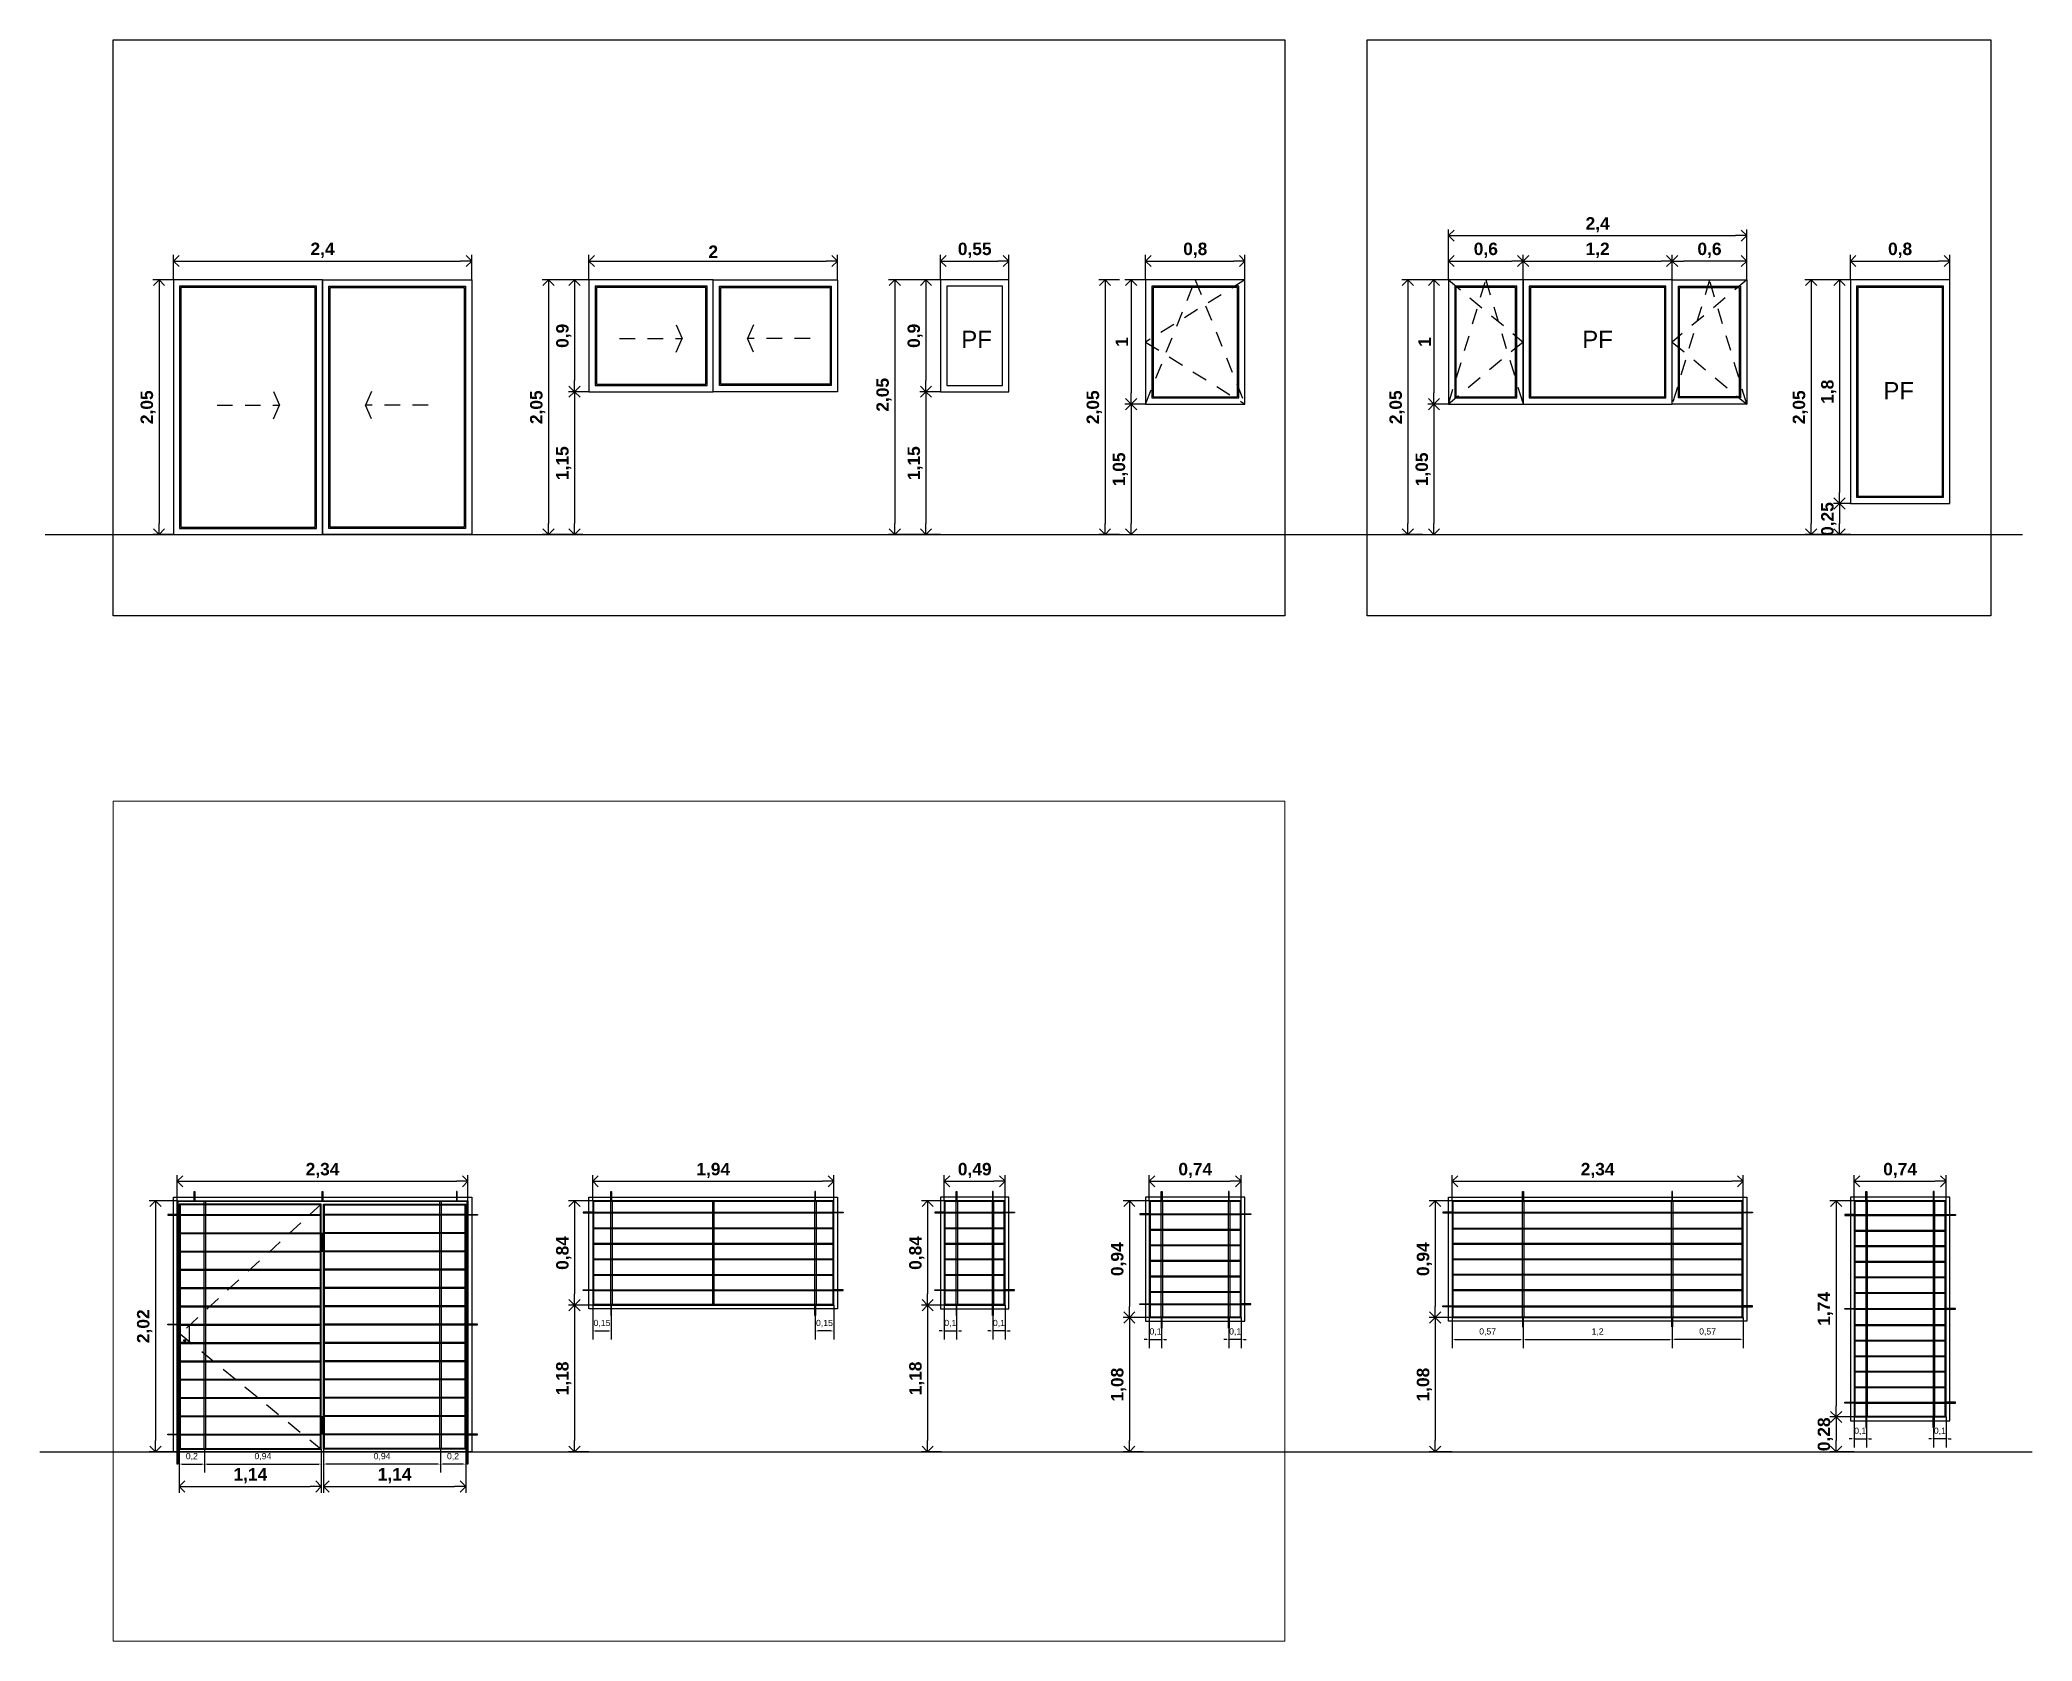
# Model space of a CAD drawing. Header units: millimetres. Extents: x 1416 to 3571, y 1446 to 1743.
# Drawn here: x 1523.19 to 1539.23, y 1446.2 to 1459.09 of the extents above; entities that cross this region are included whole.
import ezdxf
from ezdxf.enums import TextEntityAlignment as Align

# ---------------------------------------------------------------- set-up
doc = ezdxf.new("R2010")
doc.units = ezdxf.units.MM
doc.header["$PDMODE"] = 3
doc.linetypes.add('RAYITAS', pattern=[0.375, 0.25, -0.125])
doc.layers.add('0.1', color=50, linetype='Continuous', lineweight=0)
doc.layers.add('01', color=50, linetype='Continuous', lineweight=30)
doc.layers.add('8.4-Cotas Techo', color=2, linetype='Continuous')
doc.styles.add('ARIAL', font='arial.ttf')
doc.styles.add('SANSSERIFBOLD', font='sasb____.pfb')
doc.dimstyles.new('cota de flecha 1en100', dxfattribs={"dimtxt": 0.18, "dimasz": 0.15, "dimexe": 0.15, "dimexo": 0, "dimgap": 0.025, "dimtad": 1, "dimtxsty": 'SANSSERIFBOLD', "dimblk": 'OPEN90', "dimcen": 0.3, "dimadec": 0, "dimazin": 0, "dimtfac": 1, "dimtmove": 0, "dimatfit": 3, "dimldrblk": 'OPEN90', "dimfxl": 1, "dimarcsym": 0})
doc.dimstyles.new('mamp. cotas 1en100', dxfattribs={"dimtxt": 0.18, "dimasz": 0.15, "dimexe": 0.0685, "dimexo": 0, "dimgap": 0.03, "dimtad": 1, "dimtxsty": 'ARIAL', "dimcen": 2, "dimclrd": 250, "dimclre": 253, "dimadec": 0, "dimazin": 0, "dimtfac": 1, "dimtmove": 0, "dimatfit": 3, "dimfxl": 1, "dimarcsym": 0})

msp = doc.modelspace()

# ---------------------------------------------------------------- texts
at = {"style": 'ARIAL', "flags": 4}
for p in [(1530.732, 1456.681), (1535.729, 1456.681), (1538.153, 1456.268)]:
    msp.add_attdef('PF', text='P1', height=0.1378, dxfattribs=at).set_placement(p, align=Align.MIDDLE_CENTER)

# ---------------------------------------------------------------- blocks, each defined once
blk = doc.blocks.new('_Open90')
at = {"color": 0, "linetype": 'ByBlock', "lineweight": -2}
for p, q in [((0, 0), (-1, 0)), ((-0.5, 0.5), (0, 0)), ((0, 0), (-0.5, -0.5))]:
    blk.add_line(p, q, dxfattribs=at)
blk = doc.blocks.new('*D163')
at = {"layer": '8.4-Cotas Techo', "color": 0, "lineweight": -2}
for p, q in [((1532.092, 1457.159), (1532.092, 1457.361)), ((1532.182, 1457.311), (1532.802, 1457.311)), ((1532.892, 1457.159), (1532.892, 1457.361))]:
    blk.add_line(p, q, dxfattribs=at)
at = {"layer": 'Defpoints', "color": 0}
for p in [(1532.892, 1457.311), (1532.092, 1457.159), (1532.892, 1457.159)]:
    blk.add_point(p, dxfattribs=at)
at = {"layer": '8.4-Cotas Techo', "color": 0, "lineweight": -2, "xscale": 0.09, "yscale": 0.09, "zscale": 0.09, "rotation": 180}
blk.add_blockref('_Open90', (1532.092, 1457.311), dxfattribs=at)
at = {"layer": '8.4-Cotas Techo', "color": 0, "lineweight": -2, "xscale": 0.09, "yscale": 0.09, "zscale": 0.09}
blk.add_blockref('_Open90', (1532.892, 1457.311), dxfattribs=at)
at = {"layer": '8.4-Cotas Techo', "color": 0, "insert": (1532.492, 1457.398), "char_height": 0.1, "attachment_point": 5, "style": 'SANSSERIFBOLD'}
blk.add_mtext('0,8', dxfattribs=at)
blk = doc.blocks.new('*D164')
at = {"layer": '8.4-Cotas Techo', "color": 0, "lineweight": -2}
for p, q in [((1532.092, 1457.159), (1531.926, 1457.159)), ((1531.976, 1457.069), (1531.976, 1456.249)), ((1532.092, 1456.159), (1531.926, 1456.159))]:
    blk.add_line(p, q, dxfattribs=at)
at = {"layer": 'Defpoints', "color": 0}
for p in [(1532.092, 1457.159), (1531.976, 1456.159), (1532.092, 1456.159)]:
    blk.add_point(p, dxfattribs=at)
at = {"layer": '8.4-Cotas Techo', "color": 0, "lineweight": -2, "xscale": 0.09, "yscale": 0.09, "zscale": 0.09}
for p, rotation in [((1531.976, 1457.159), 90), ((1531.976, 1456.159), 270)]:
    blk.add_blockref('_Open90', p, dxfattribs=dict(at, rotation=rotation))
at = {"layer": '8.4-Cotas Techo', "color": 0, "insert": (1531.901, 1456.659), "char_height": 0.1, "attachment_point": 5, "rotation": 90, "style": 'SANSSERIFBOLD'}
blk.add_mtext('1', dxfattribs=at)
blk = doc.blocks.new('*D150')
at = {"layer": '8.4-Cotas Techo', "color": 0, "lineweight": -2}
for p, q in [((1532.092, 1456.159), (1531.926, 1456.159)), ((1531.976, 1456.069), (1531.976, 1455.199)), ((1531.842, 1455.109), (1532.026, 1455.109))]:
    blk.add_line(p, q, dxfattribs=at)
at = {"layer": 'Defpoints', "color": 0}
for p in [(1532.092, 1456.159), (1531.842, 1455.109), (1531.976, 1455.109)]:
    blk.add_point(p, dxfattribs=at)
at = {"layer": '8.4-Cotas Techo', "color": 0, "lineweight": -2, "xscale": 0.09, "yscale": 0.09, "zscale": 0.09}
for p, rotation in [((1531.976, 1456.159), 90), ((1531.976, 1455.109), 270)]:
    blk.add_blockref('_Open90', p, dxfattribs=dict(at, rotation=rotation))
at = {"layer": '8.4-Cotas Techo', "color": 0, "insert": (1531.889, 1455.634), "char_height": 0.1, "attachment_point": 5, "rotation": 90, "style": 'SANSSERIFBOLD'}
blk.add_mtext('1,05', dxfattribs=at)
blk = doc.blocks.new('*D165')
at = {"layer": '8.4-Cotas Techo', "color": 0, "lineweight": -2}
for p, q in [((1530.442, 1457.159), (1530.442, 1457.361)), ((1530.532, 1457.311), (1530.902, 1457.311)), ((1530.992, 1457.159), (1530.992, 1457.361))]:
    blk.add_line(p, q, dxfattribs=at)
at = {"layer": 'Defpoints', "color": 0}
for p in [(1530.992, 1457.311), (1530.442, 1457.159), (1530.992, 1457.159)]:
    blk.add_point(p, dxfattribs=at)
at = {"layer": '8.4-Cotas Techo', "color": 0, "lineweight": -2, "xscale": 0.09, "yscale": 0.09, "zscale": 0.09, "rotation": 180}
blk.add_blockref('_Open90', (1530.442, 1457.311), dxfattribs=at)
at = {"layer": '8.4-Cotas Techo', "color": 0, "lineweight": -2, "xscale": 0.09, "yscale": 0.09, "zscale": 0.09}
blk.add_blockref('_Open90', (1530.992, 1457.311), dxfattribs=at)
at = {"layer": '8.4-Cotas Techo', "color": 0, "insert": (1530.717, 1457.398), "char_height": 0.1, "attachment_point": 5, "style": 'SANSSERIFBOLD'}
blk.add_mtext('0,55', dxfattribs=at)
blk = doc.blocks.new('*D166')
at = {"layer": '8.4-Cotas Techo', "color": 0, "lineweight": -2}
for p, q in [((1530.442, 1457.159), (1530.275, 1457.159)), ((1530.325, 1457.069), (1530.325, 1456.349)), ((1530.442, 1456.259), (1530.275, 1456.259))]:
    blk.add_line(p, q, dxfattribs=at)
at = {"layer": 'Defpoints', "color": 0}
for p in [(1530.442, 1457.159), (1530.325, 1456.259), (1530.442, 1456.259)]:
    blk.add_point(p, dxfattribs=at)
at = {"layer": '8.4-Cotas Techo', "color": 0, "lineweight": -2, "xscale": 0.09, "yscale": 0.09, "zscale": 0.09}
for p, rotation in [((1530.325, 1457.159), 90), ((1530.325, 1456.259), 270)]:
    blk.add_blockref('_Open90', p, dxfattribs=dict(at, rotation=rotation))
at = {"layer": '8.4-Cotas Techo', "color": 0, "insert": (1530.238, 1456.709), "char_height": 0.1, "attachment_point": 5, "rotation": 90, "style": 'SANSSERIFBOLD'}
blk.add_mtext('0,9', dxfattribs=at)
blk = doc.blocks.new('*D151')
at = {"layer": '8.4-Cotas Techo', "color": 0, "lineweight": -2}
for p, q in [((1530.442, 1456.259), (1530.275, 1456.259)), ((1530.325, 1456.169), (1530.325, 1455.199)), ((1530.442, 1455.109), (1530.275, 1455.109))]:
    blk.add_line(p, q, dxfattribs=at)
at = {"layer": 'Defpoints', "color": 0}
for p in [(1530.442, 1456.259), (1530.325, 1455.109), (1530.442, 1455.109)]:
    blk.add_point(p, dxfattribs=at)
at = {"layer": '8.4-Cotas Techo', "color": 0, "lineweight": -2, "xscale": 0.09, "yscale": 0.09, "zscale": 0.09}
for p, rotation in [((1530.325, 1456.259), 90), ((1530.325, 1455.109), 270)]:
    blk.add_blockref('_Open90', p, dxfattribs=dict(at, rotation=rotation))
at = {"layer": '8.4-Cotas Techo', "color": 0, "insert": (1530.238, 1455.684), "char_height": 0.1, "attachment_point": 5, "rotation": 90, "style": 'SANSSERIFBOLD'}
blk.add_mtext('1,15', dxfattribs=at)
blk = doc.blocks.new('*D152')
at = {"layer": '8.4-Cotas Techo', "color": 0, "lineweight": -2}
for p, q in [((1524.269, 1457.159), (1524.269, 1457.361)), ((1524.359, 1457.311), (1526.579, 1457.311)), ((1526.669, 1457.159), (1526.669, 1457.361))]:
    blk.add_line(p, q, dxfattribs=at)
at = {"layer": 'Defpoints', "color": 0}
for p in [(1526.669, 1457.311), (1524.269, 1457.159), (1526.669, 1457.159)]:
    blk.add_point(p, dxfattribs=at)
at = {"layer": '8.4-Cotas Techo', "color": 0, "lineweight": -2, "xscale": 0.09, "yscale": 0.09, "zscale": 0.09, "rotation": 180}
blk.add_blockref('_Open90', (1524.269, 1457.311), dxfattribs=at)
at = {"layer": '8.4-Cotas Techo', "color": 0, "lineweight": -2, "xscale": 0.09, "yscale": 0.09, "zscale": 0.09}
blk.add_blockref('_Open90', (1526.669, 1457.311), dxfattribs=at)
at = {"layer": '8.4-Cotas Techo', "color": 0, "insert": (1525.469, 1457.398), "char_height": 0.1, "attachment_point": 5, "style": 'SANSSERIFBOLD'}
blk.add_mtext('2,4', dxfattribs=at)
blk = doc.blocks.new('*D167')
at = {"layer": '8.4-Cotas Techo', "color": 0, "lineweight": -2}
for p, q in [((1524.269, 1457.159), (1524.103, 1457.159)), ((1524.153, 1457.069), (1524.153, 1455.199)), ((1524.269, 1455.109), (1524.103, 1455.109))]:
    blk.add_line(p, q, dxfattribs=at)
at = {"layer": 'Defpoints', "color": 0}
for p in [(1524.269, 1457.159), (1524.153, 1455.109), (1524.269, 1455.109)]:
    blk.add_point(p, dxfattribs=at)
at = {"layer": '8.4-Cotas Techo', "color": 0, "lineweight": -2, "xscale": 0.09, "yscale": 0.09, "zscale": 0.09}
for p, rotation in [((1524.153, 1457.159), 90), ((1524.153, 1455.109), 270)]:
    blk.add_blockref('_Open90', p, dxfattribs=dict(at, rotation=rotation))
at = {"layer": '8.4-Cotas Techo', "color": 0, "insert": (1524.066, 1456.134), "char_height": 0.1, "attachment_point": 5, "rotation": 90, "style": 'SANSSERIFBOLD'}
blk.add_mtext('2,05', dxfattribs=at)
blk = doc.blocks.new('*D168')
at = {"layer": '8.4-Cotas Techo', "color": 0, "lineweight": -2}
for p, q in [((1527.613, 1457.159), (1527.613, 1457.361)), ((1527.703, 1457.311), (1529.523, 1457.311)), ((1529.613, 1457.159), (1529.613, 1457.361))]:
    blk.add_line(p, q, dxfattribs=at)
at = {"layer": 'Defpoints', "color": 0}
for p in [(1529.613, 1457.311), (1527.613, 1457.159), (1529.613, 1457.159)]:
    blk.add_point(p, dxfattribs=at)
at = {"layer": '8.4-Cotas Techo', "color": 0, "lineweight": -2, "xscale": 0.09, "yscale": 0.09, "zscale": 0.09, "rotation": 180}
blk.add_blockref('_Open90', (1527.613, 1457.311), dxfattribs=at)
at = {"layer": '8.4-Cotas Techo', "color": 0, "lineweight": -2, "xscale": 0.09, "yscale": 0.09, "zscale": 0.09}
blk.add_blockref('_Open90', (1529.613, 1457.311), dxfattribs=at)
at = {"layer": '8.4-Cotas Techo', "color": 0, "insert": (1528.613, 1457.386), "char_height": 0.1, "attachment_point": 5, "style": 'SANSSERIFBOLD'}
blk.add_mtext('2', dxfattribs=at)
blk = doc.blocks.new('*D169')
at = {"layer": '8.4-Cotas Techo', "color": 0, "lineweight": -2}
for p, q in [((1527.613, 1457.159), (1527.447, 1457.159)), ((1527.497, 1457.069), (1527.497, 1456.349)), ((1527.613, 1456.259), (1527.447, 1456.259))]:
    blk.add_line(p, q, dxfattribs=at)
at = {"layer": 'Defpoints', "color": 0}
for p in [(1527.613, 1457.159), (1527.497, 1456.259), (1527.613, 1456.259)]:
    blk.add_point(p, dxfattribs=at)
at = {"layer": '8.4-Cotas Techo', "color": 0, "lineweight": -2, "xscale": 0.09, "yscale": 0.09, "zscale": 0.09}
for p, rotation in [((1527.497, 1457.159), 90), ((1527.497, 1456.259), 270)]:
    blk.add_blockref('_Open90', p, dxfattribs=dict(at, rotation=rotation))
at = {"layer": '8.4-Cotas Techo', "color": 0, "insert": (1527.41, 1456.709), "char_height": 0.1, "attachment_point": 5, "rotation": 90, "style": 'SANSSERIFBOLD'}
blk.add_mtext('0,9', dxfattribs=at)
blk = doc.blocks.new('*D153')
at = {"layer": '8.4-Cotas Techo', "color": 0, "lineweight": -2}
for p, q in [((1527.613, 1456.259), (1527.447, 1456.259)), ((1527.497, 1456.169), (1527.497, 1455.199)), ((1527.563, 1455.109), (1527.447, 1455.109))]:
    blk.add_line(p, q, dxfattribs=at)
at = {"layer": 'Defpoints', "color": 0}
for p in [(1527.613, 1456.259), (1527.497, 1455.109), (1527.563, 1455.109)]:
    blk.add_point(p, dxfattribs=at)
at = {"layer": '8.4-Cotas Techo', "color": 0, "lineweight": -2, "xscale": 0.09, "yscale": 0.09, "zscale": 0.09}
for p, rotation in [((1527.497, 1456.259), 90), ((1527.497, 1455.109), 270)]:
    blk.add_blockref('_Open90', p, dxfattribs=dict(at, rotation=rotation))
at = {"layer": '8.4-Cotas Techo', "color": 0, "insert": (1527.41, 1455.684), "char_height": 0.1, "attachment_point": 5, "rotation": 90, "style": 'SANSSERIFBOLD'}
blk.add_mtext('1,15', dxfattribs=at)
blk = doc.blocks.new('*D154')
at = {"layer": '8.4-Cotas Techo', "color": 0, "lineweight": -2}
for p, q in [((1527.613, 1457.159), (1527.237, 1457.159)), ((1527.287, 1457.069), (1527.287, 1455.199)), ((1527.563, 1455.109), (1527.237, 1455.109))]:
    blk.add_line(p, q, dxfattribs=at)
at = {"layer": 'Defpoints', "color": 0}
for p in [(1527.613, 1457.159), (1527.287, 1455.109), (1527.563, 1455.109)]:
    blk.add_point(p, dxfattribs=at)
at = {"layer": '8.4-Cotas Techo', "color": 0, "lineweight": -2, "xscale": 0.09, "yscale": 0.09, "zscale": 0.09}
for p, rotation in [((1527.287, 1457.159), 90), ((1527.287, 1455.109), 270)]:
    blk.add_blockref('_Open90', p, dxfattribs=dict(at, rotation=rotation))
at = {"layer": '8.4-Cotas Techo', "color": 0, "insert": (1527.2, 1456.134), "char_height": 0.1, "attachment_point": 5, "rotation": 90, "style": 'SANSSERIFBOLD'}
blk.add_mtext('2,05', dxfattribs=at)
blk = doc.blocks.new('*D155')
at = {"layer": '8.4-Cotas Techo', "color": 0, "lineweight": -2}
for p, q in [((1530.442, 1457.159), (1530.024, 1457.159)), ((1530.074, 1457.069), (1530.074, 1455.199)), ((1530.442, 1455.109), (1530.024, 1455.109))]:
    blk.add_line(p, q, dxfattribs=at)
at = {"layer": 'Defpoints', "color": 0}
for p in [(1530.442, 1457.159), (1530.074, 1455.109), (1530.442, 1455.109)]:
    blk.add_point(p, dxfattribs=at)
at = {"layer": '8.4-Cotas Techo', "color": 0, "lineweight": -2, "xscale": 0.09, "yscale": 0.09, "zscale": 0.09}
for p, rotation in [((1530.074, 1457.159), 90), ((1530.074, 1455.109), 270)]:
    blk.add_blockref('_Open90', p, dxfattribs=dict(at, rotation=rotation))
at = {"layer": '8.4-Cotas Techo', "color": 0, "insert": (1529.987, 1456.234), "char_height": 0.1, "attachment_point": 5, "rotation": 90, "style": 'SANSSERIFBOLD'}
blk.add_mtext('2,05', dxfattribs=at)
blk = doc.blocks.new('*D156')
at = {"layer": '8.4-Cotas Techo', "color": 0, "lineweight": -2}
for p, q in [((1531.882, 1457.159), (1531.716, 1457.159)), ((1531.766, 1457.069), (1531.766, 1455.199)), ((1531.882, 1455.109), (1531.716, 1455.109))]:
    blk.add_line(p, q, dxfattribs=at)
at = {"layer": 'Defpoints', "color": 0}
for p in [(1531.882, 1457.159), (1531.766, 1455.109), (1531.882, 1455.109)]:
    blk.add_point(p, dxfattribs=at)
at = {"layer": '8.4-Cotas Techo', "color": 0, "lineweight": -2, "xscale": 0.09, "yscale": 0.09, "zscale": 0.09}
for p, rotation in [((1531.766, 1457.159), 90), ((1531.766, 1455.109), 270)]:
    blk.add_blockref('_Open90', p, dxfattribs=dict(at, rotation=rotation))
at = {"layer": '8.4-Cotas Techo', "color": 0, "insert": (1531.679, 1456.134), "char_height": 0.1, "attachment_point": 5, "rotation": 90, "style": 'SANSSERIFBOLD'}
blk.add_mtext('2,05', dxfattribs=at)
blk = doc.blocks.new('*D170')
at = {"layer": '8.4-Cotas Techo', "color": 0, "lineweight": -2}
for p, q in [((1534.53, 1457.159), (1534.53, 1457.361)), ((1534.62, 1457.311), (1535.04, 1457.311)), ((1535.13, 1457.159), (1535.13, 1457.361))]:
    blk.add_line(p, q, dxfattribs=at)
at = {"layer": 'Defpoints', "color": 0}
for p in [(1535.13, 1457.311), (1534.53, 1457.159), (1535.13, 1457.159)]:
    blk.add_point(p, dxfattribs=at)
at = {"layer": '8.4-Cotas Techo', "color": 0, "lineweight": -2, "xscale": 0.09, "yscale": 0.09, "zscale": 0.09, "rotation": 180}
blk.add_blockref('_Open90', (1534.53, 1457.311), dxfattribs=at)
at = {"layer": '8.4-Cotas Techo', "color": 0, "lineweight": -2, "xscale": 0.09, "yscale": 0.09, "zscale": 0.09}
blk.add_blockref('_Open90', (1535.13, 1457.311), dxfattribs=at)
at = {"layer": '8.4-Cotas Techo', "color": 0, "insert": (1534.83, 1457.398), "char_height": 0.1, "attachment_point": 5, "style": 'SANSSERIFBOLD'}
blk.add_mtext('0,6', dxfattribs=at)
blk = doc.blocks.new('*D171')
at = {"layer": '8.4-Cotas Techo', "color": 0, "lineweight": -2}
for p, q in [((1534.53, 1457.159), (1534.363, 1457.159)), ((1534.413, 1457.069), (1534.413, 1456.249)), ((1534.53, 1456.159), (1534.363, 1456.159))]:
    blk.add_line(p, q, dxfattribs=at)
at = {"layer": 'Defpoints', "color": 0}
for p in [(1534.53, 1457.159), (1534.413, 1456.159), (1534.53, 1456.159)]:
    blk.add_point(p, dxfattribs=at)
at = {"layer": '8.4-Cotas Techo', "color": 0, "lineweight": -2, "xscale": 0.09, "yscale": 0.09, "zscale": 0.09}
for p, rotation in [((1534.413, 1457.159), 90), ((1534.413, 1456.159), 270)]:
    blk.add_blockref('_Open90', p, dxfattribs=dict(at, rotation=rotation))
at = {"layer": '8.4-Cotas Techo', "color": 0, "insert": (1534.338, 1456.659), "char_height": 0.1, "attachment_point": 5, "rotation": 90, "style": 'SANSSERIFBOLD'}
blk.add_mtext('1', dxfattribs=at)
blk = doc.blocks.new('*D157')
at = {"layer": '8.4-Cotas Techo', "color": 0, "lineweight": -2}
for p, q in [((1534.53, 1456.159), (1534.363, 1456.159)), ((1534.413, 1456.069), (1534.413, 1455.199)), ((1534.28, 1455.109), (1534.463, 1455.109))]:
    blk.add_line(p, q, dxfattribs=at)
at = {"layer": 'Defpoints', "color": 0}
for p in [(1534.53, 1456.159), (1534.28, 1455.109), (1534.413, 1455.109)]:
    blk.add_point(p, dxfattribs=at)
at = {"layer": '8.4-Cotas Techo', "color": 0, "lineweight": -2, "xscale": 0.09, "yscale": 0.09, "zscale": 0.09}
for p, rotation in [((1534.413, 1456.159), 90), ((1534.413, 1455.109), 270)]:
    blk.add_blockref('_Open90', p, dxfattribs=dict(at, rotation=rotation))
at = {"layer": '8.4-Cotas Techo', "color": 0, "insert": (1534.326, 1455.634), "char_height": 0.1, "attachment_point": 5, "rotation": 90, "style": 'SANSSERIFBOLD'}
blk.add_mtext('1,05', dxfattribs=at)
blk = doc.blocks.new('*D158')
at = {"layer": '8.4-Cotas Techo', "color": 0, "lineweight": -2}
for p, q in [((1534.53, 1457.159), (1534.153, 1457.159)), ((1534.203, 1457.069), (1534.203, 1455.199)), ((1534.32, 1455.109), (1534.153, 1455.109))]:
    blk.add_line(p, q, dxfattribs=at)
at = {"layer": 'Defpoints', "color": 0}
for p in [(1534.53, 1457.159), (1534.203, 1455.109), (1534.32, 1455.109)]:
    blk.add_point(p, dxfattribs=at)
at = {"layer": '8.4-Cotas Techo', "color": 0, "lineweight": -2, "xscale": 0.09, "yscale": 0.09, "zscale": 0.09}
for p, rotation in [((1534.203, 1457.159), 90), ((1534.203, 1455.109), 270)]:
    blk.add_blockref('_Open90', p, dxfattribs=dict(at, rotation=rotation))
at = {"layer": '8.4-Cotas Techo', "color": 0, "insert": (1534.116, 1456.134), "char_height": 0.1, "attachment_point": 5, "rotation": 90, "style": 'SANSSERIFBOLD'}
blk.add_mtext('2,05', dxfattribs=at)
blk = doc.blocks.new('*D172')
at = {"layer": '8.4-Cotas Techo', "color": 0, "lineweight": -2}
for p, q in [((1536.33, 1457.159), (1536.33, 1457.361)), ((1536.84, 1457.311), (1536.42, 1457.311)), ((1536.93, 1457.159), (1536.93, 1457.361))]:
    blk.add_line(p, q, dxfattribs=at)
at = {"layer": 'Defpoints', "color": 0}
for p in [(1536.33, 1457.311), (1536.33, 1457.159), (1536.93, 1457.159)]:
    blk.add_point(p, dxfattribs=at)
at = {"layer": '8.4-Cotas Techo', "color": 0, "lineweight": -2, "xscale": 0.09, "yscale": 0.09, "zscale": 0.09, "rotation": 180}
blk.add_blockref('_Open90', (1536.33, 1457.311), dxfattribs=at)
at = {"layer": '8.4-Cotas Techo', "color": 0, "lineweight": -2, "xscale": 0.09, "yscale": 0.09, "zscale": 0.09}
blk.add_blockref('_Open90', (1536.93, 1457.311), dxfattribs=at)
at = {"layer": '8.4-Cotas Techo', "color": 0, "insert": (1536.63, 1457.398), "char_height": 0.1, "attachment_point": 5, "style": 'SANSSERIFBOLD'}
blk.add_mtext('0,6', dxfattribs=at)
blk = doc.blocks.new('*D159')
at = {"layer": '8.4-Cotas Techo', "color": 0, "lineweight": -2}
for p, q in [((1535.13, 1457.159), (1535.13, 1457.361)), ((1535.22, 1457.311), (1536.24, 1457.311)), ((1536.33, 1457.159), (1536.33, 1457.361))]:
    blk.add_line(p, q, dxfattribs=at)
at = {"layer": 'Defpoints', "color": 0}
for p in [(1536.33, 1457.311), (1535.13, 1457.159), (1536.33, 1457.159)]:
    blk.add_point(p, dxfattribs=at)
at = {"layer": '8.4-Cotas Techo', "color": 0, "lineweight": -2, "xscale": 0.09, "yscale": 0.09, "zscale": 0.09, "rotation": 180}
blk.add_blockref('_Open90', (1535.13, 1457.311), dxfattribs=at)
at = {"layer": '8.4-Cotas Techo', "color": 0, "lineweight": -2, "xscale": 0.09, "yscale": 0.09, "zscale": 0.09}
blk.add_blockref('_Open90', (1536.33, 1457.311), dxfattribs=at)
at = {"layer": '8.4-Cotas Techo', "color": 0, "insert": (1535.73, 1457.398), "char_height": 0.1, "attachment_point": 5, "style": 'SANSSERIFBOLD'}
blk.add_mtext('1,2', dxfattribs=at)
blk = doc.blocks.new('*D160')
at = {"layer": '8.4-Cotas Techo', "color": 0, "lineweight": -2}
for p, q in [((1534.53, 1457.159), (1534.53, 1457.566)), ((1536.93, 1457.159), (1536.93, 1457.566)), ((1534.62, 1457.516), (1536.84, 1457.516))]:
    blk.add_line(p, q, dxfattribs=at)
at = {"layer": 'Defpoints', "color": 0}
for p in [(1536.93, 1457.516), (1534.53, 1457.159), (1536.93, 1457.159)]:
    blk.add_point(p, dxfattribs=at)
at = {"layer": '8.4-Cotas Techo', "color": 0, "lineweight": -2, "xscale": 0.09, "yscale": 0.09, "zscale": 0.09, "rotation": 180}
blk.add_blockref('_Open90', (1534.53, 1457.516), dxfattribs=at)
at = {"layer": '8.4-Cotas Techo', "color": 0, "lineweight": -2, "xscale": 0.09, "yscale": 0.09, "zscale": 0.09}
blk.add_blockref('_Open90', (1536.93, 1457.516), dxfattribs=at)
at = {"layer": '8.4-Cotas Techo', "color": 0, "insert": (1535.73, 1457.603), "char_height": 0.1, "attachment_point": 5, "style": 'SANSSERIFBOLD'}
blk.add_mtext('2,4', dxfattribs=at)
blk = doc.blocks.new('*D173')
at = {"layer": '8.4-Cotas Techo', "color": 0, "lineweight": -2}
for p, q in [((1537.764, 1457.159), (1537.764, 1457.361)), ((1537.854, 1457.311), (1538.474, 1457.311)), ((1538.564, 1457.159), (1538.564, 1457.361))]:
    blk.add_line(p, q, dxfattribs=at)
at = {"layer": 'Defpoints', "color": 0}
for p in [(1538.564, 1457.311), (1537.764, 1457.159), (1538.564, 1457.159)]:
    blk.add_point(p, dxfattribs=at)
at = {"layer": '8.4-Cotas Techo', "color": 0, "lineweight": -2, "xscale": 0.09, "yscale": 0.09, "zscale": 0.09, "rotation": 180}
blk.add_blockref('_Open90', (1537.764, 1457.311), dxfattribs=at)
at = {"layer": '8.4-Cotas Techo', "color": 0, "lineweight": -2, "xscale": 0.09, "yscale": 0.09, "zscale": 0.09}
blk.add_blockref('_Open90', (1538.564, 1457.311), dxfattribs=at)
at = {"layer": '8.4-Cotas Techo', "color": 0, "insert": (1538.164, 1457.398), "char_height": 0.1, "attachment_point": 5, "style": 'SANSSERIFBOLD'}
blk.add_mtext('0,8', dxfattribs=at)
blk = doc.blocks.new('*D174')
at = {"layer": '8.4-Cotas Techo', "color": 0, "lineweight": -2}
for p, q in [((1537.764, 1457.159), (1537.627, 1457.159)), ((1537.677, 1457.069), (1537.677, 1455.449)), ((1537.764, 1455.359), (1537.627, 1455.359))]:
    blk.add_line(p, q, dxfattribs=at)
at = {"layer": 'Defpoints', "color": 0}
for p in [(1537.764, 1457.159), (1537.677, 1455.359), (1537.764, 1455.359)]:
    blk.add_point(p, dxfattribs=at)
at = {"layer": '8.4-Cotas Techo', "color": 0, "lineweight": -2, "xscale": 0.09, "yscale": 0.09, "zscale": 0.09}
for p, rotation in [((1537.677, 1457.159), 90), ((1537.677, 1455.359), 270)]:
    blk.add_blockref('_Open90', p, dxfattribs=dict(at, rotation=rotation))
at = {"layer": '8.4-Cotas Techo', "color": 0, "insert": (1537.59, 1456.259), "char_height": 0.1, "attachment_point": 5, "rotation": 90, "style": 'SANSSERIFBOLD'}
blk.add_mtext('1,8', dxfattribs=at)
blk = doc.blocks.new('*D161')
at = {"layer": '8.4-Cotas Techo', "color": 0, "lineweight": -2}
for p, q in [((1537.764, 1455.359), (1537.627, 1455.359)), ((1537.677, 1455.269), (1537.677, 1455.199)), ((1537.764, 1455.109), (1537.627, 1455.109))]:
    blk.add_line(p, q, dxfattribs=at)
at = {"layer": 'Defpoints', "color": 0}
for p in [(1537.764, 1455.359), (1537.677, 1455.109), (1537.764, 1455.109)]:
    blk.add_point(p, dxfattribs=at)
at = {"layer": '8.4-Cotas Techo', "color": 0, "lineweight": -2, "xscale": 0.09, "yscale": 0.09, "zscale": 0.09}
for p, rotation in [((1537.677, 1455.359), 90), ((1537.677, 1455.109), 270)]:
    blk.add_blockref('_Open90', p, dxfattribs=dict(at, rotation=rotation))
at = {"layer": '8.4-Cotas Techo', "color": 0, "insert": (1537.59, 1455.234), "char_height": 0.1, "attachment_point": 5, "rotation": 90, "style": 'SANSSERIFBOLD'}
blk.add_mtext('0,25', dxfattribs=at)
blk = doc.blocks.new('*D162')
at = {"layer": '8.4-Cotas Techo', "color": 0, "lineweight": -2}
for p, q in [((1537.764, 1457.159), (1537.398, 1457.159)), ((1537.448, 1457.069), (1537.448, 1455.199)), ((1537.584, 1455.109), (1537.398, 1455.109))]:
    blk.add_line(p, q, dxfattribs=at)
at = {"layer": 'Defpoints', "color": 0}
for p in [(1537.764, 1457.159), (1537.448, 1455.109), (1537.584, 1455.109)]:
    blk.add_point(p, dxfattribs=at)
at = {"layer": '8.4-Cotas Techo', "color": 0, "lineweight": -2, "xscale": 0.09, "yscale": 0.09, "zscale": 0.09}
for p, rotation in [((1537.448, 1457.159), 90), ((1537.448, 1455.109), 270)]:
    blk.add_blockref('_Open90', p, dxfattribs=dict(at, rotation=rotation))
at = {"layer": '8.4-Cotas Techo', "color": 0, "insert": (1537.361, 1456.134), "char_height": 0.1, "attachment_point": 5, "rotation": 90, "style": 'SANSSERIFBOLD'}
blk.add_mtext('2,05', dxfattribs=at)
blk = doc.blocks.new('*D175')
at = {"layer": '8.4-Cotas Techo', "color": 253, "lineweight": -2}
for p, q in [((1529.583, 1448.905), (1529.583, 1448.629)), ((1529.434, 1448.823), (1529.434, 1448.629))]:
    blk.add_line(p, q, dxfattribs=at).dxf.unprotected_set("ltscale", 0)
at = {"layer": '8.4-Cotas Techo', "color": 250, "lineweight": -2}
blk.add_line((1529.563, 1448.697), (1529.454, 1448.697), dxfattribs=at).dxf.unprotected_set("ltscale", 0)
at = {"layer": '8.4-Cotas Techo', "color": 250}
for points in [[(1529.454, 1448.7), (1529.454, 1448.694), (1529.434, 1448.697)], [(1529.563, 1448.7), (1529.563, 1448.694), (1529.583, 1448.697)]]:
    blk.add_solid(points, dxfattribs=at).dxf.unprotected_set("ltscale", 0)
at = {"layer": 'Defpoints', "color": 0}
for p in [(1529.583, 1448.905), (1529.434, 1448.823), (1529.434, 1448.697)]:
    blk.add_point(p, dxfattribs=at).dxf.unprotected_set("ltscale", 0)
at = {"layer": '8.4-Cotas Techo', "color": 0, "insert": (1529.508, 1448.757), "char_height": 0.05, "attachment_point": 5, "style": 'ARIAL'}
blk.add_mtext('0,15', dxfattribs=at).dxf.unprotected_set("ltscale", 0)
blk = doc.blocks.new('*D176')
at = {"layer": '8.4-Cotas Techo', "color": 253, "lineweight": -2}
for p, q in [((1527.643, 1448.905), (1527.643, 1448.629)), ((1527.792, 1448.823), (1527.792, 1448.629))]:
    blk.add_line(p, q, dxfattribs=at).dxf.unprotected_set("ltscale", 0)
at = {"layer": '8.4-Cotas Techo', "color": 250, "lineweight": -2}
blk.add_line((1527.663, 1448.697), (1527.772, 1448.697), dxfattribs=at).dxf.unprotected_set("ltscale", 0)
at = {"layer": '8.4-Cotas Techo', "color": 250}
for points in [[(1527.663, 1448.7), (1527.663, 1448.694), (1527.643, 1448.697)], [(1527.772, 1448.7), (1527.772, 1448.694), (1527.792, 1448.697)]]:
    blk.add_solid(points, dxfattribs=at).dxf.unprotected_set("ltscale", 0)
at = {"layer": 'Defpoints', "color": 0}
for p in [(1527.643, 1448.905), (1527.792, 1448.823), (1527.792, 1448.697)]:
    blk.add_point(p, dxfattribs=at).dxf.unprotected_set("ltscale", 0)
at = {"layer": '8.4-Cotas Techo', "color": 0, "insert": (1527.718, 1448.757), "char_height": 0.05, "attachment_point": 5, "style": 'ARIAL'}
blk.add_mtext('0,15', dxfattribs=at).dxf.unprotected_set("ltscale", 0)
blk = doc.blocks.new('*D177')
at = {"layer": '8.4-Cotas Techo', "color": 0, "lineweight": -2}
for p, q in [((1527.643, 1449.745), (1527.447, 1449.745)), ((1527.497, 1449.655), (1527.497, 1448.995)), ((1527.643, 1448.905), (1527.447, 1448.905))]:
    blk.add_line(p, q, dxfattribs=at)
at = {"layer": 'Defpoints', "color": 0}
for p in [(1527.643, 1449.745), (1527.497, 1448.905), (1527.643, 1448.905)]:
    blk.add_point(p, dxfattribs=at)
at = {"layer": '8.4-Cotas Techo', "color": 0, "lineweight": -2, "xscale": 0.09, "yscale": 0.09, "zscale": 0.09}
for p, rotation in [((1527.497, 1449.745), 90), ((1527.497, 1448.905), 270)]:
    blk.add_blockref('_Open90', p, dxfattribs=dict(at, rotation=rotation))
at = {"layer": '8.4-Cotas Techo', "color": 0, "insert": (1527.41, 1449.325), "char_height": 0.1, "attachment_point": 5, "rotation": 90, "style": 'SANSSERIFBOLD'}
blk.add_mtext('0,84', dxfattribs=at)
blk = doc.blocks.new('*D178')
at = {"layer": '8.4-Cotas Techo', "color": 0, "lineweight": -2}
for p, q in [((1527.643, 1448.905), (1527.447, 1448.905)), ((1527.497, 1448.815), (1527.497, 1447.815)), ((1527.613, 1447.725), (1527.447, 1447.725))]:
    blk.add_line(p, q, dxfattribs=at)
at = {"layer": 'Defpoints', "color": 0}
for p in [(1527.643, 1448.905), (1527.497, 1447.725), (1527.613, 1447.725)]:
    blk.add_point(p, dxfattribs=at)
at = {"layer": '8.4-Cotas Techo', "color": 0, "lineweight": -2, "xscale": 0.09, "yscale": 0.09, "zscale": 0.09}
for p, rotation in [((1527.497, 1448.905), 90), ((1527.497, 1447.725), 270)]:
    blk.add_blockref('_Open90', p, dxfattribs=dict(at, rotation=rotation))
at = {"layer": '8.4-Cotas Techo', "color": 0, "insert": (1527.41, 1448.315), "char_height": 0.1, "attachment_point": 5, "rotation": 90, "style": 'SANSSERIFBOLD'}
blk.add_mtext('1,18', dxfattribs=at)
blk = doc.blocks.new('*D179')
at = {"layer": '8.4-Cotas Techo', "color": 253, "lineweight": -2}
for p, q in [((1530.962, 1448.905), (1530.962, 1448.629)), ((1530.863, 1448.821), (1530.863, 1448.629))]:
    blk.add_line(p, q, dxfattribs=at).dxf.unprotected_set("ltscale", 0)
at = {"layer": '8.4-Cotas Techo', "color": 250, "lineweight": -2}
for p, q in [((1530.843, 1448.697), (1530.823, 1448.697)), ((1530.962, 1448.697), (1530.863, 1448.697)), ((1530.982, 1448.697), (1531.002, 1448.697))]:
    blk.add_line(p, q, dxfattribs=at).dxf.unprotected_set("ltscale", 0)
at = {"layer": '8.4-Cotas Techo', "color": 250}
for points in [[(1530.843, 1448.7), (1530.843, 1448.694), (1530.863, 1448.697)], [(1530.982, 1448.7), (1530.982, 1448.694), (1530.962, 1448.697)]]:
    blk.add_solid(points, dxfattribs=at).dxf.unprotected_set("ltscale", 0)
at = {"layer": 'Defpoints', "color": 0}
for p in [(1530.962, 1448.905), (1530.863, 1448.821), (1530.863, 1448.697)]:
    blk.add_point(p, dxfattribs=at).dxf.unprotected_set("ltscale", 0)
at = {"layer": '8.4-Cotas Techo', "color": 0, "insert": (1530.912, 1448.757), "char_height": 0.05, "attachment_point": 5, "style": 'ARIAL'}
blk.add_mtext('0,1', dxfattribs=at).dxf.unprotected_set("ltscale", 0)
blk = doc.blocks.new('*D180')
at = {"layer": '8.4-Cotas Techo', "color": 253, "lineweight": -2}
for p, q in [((1530.472, 1448.905), (1530.472, 1448.629)), ((1530.571, 1448.821), (1530.571, 1448.629))]:
    blk.add_line(p, q, dxfattribs=at).dxf.unprotected_set("ltscale", 0)
at = {"layer": '8.4-Cotas Techo', "color": 250, "lineweight": -2}
for p, q in [((1530.452, 1448.697), (1530.432, 1448.697)), ((1530.472, 1448.697), (1530.571, 1448.697)), ((1530.591, 1448.697), (1530.611, 1448.697))]:
    blk.add_line(p, q, dxfattribs=at).dxf.unprotected_set("ltscale", 0)
at = {"layer": '8.4-Cotas Techo', "color": 250}
for points in [[(1530.452, 1448.7), (1530.452, 1448.694), (1530.472, 1448.697)], [(1530.591, 1448.7), (1530.591, 1448.694), (1530.571, 1448.697)]]:
    blk.add_solid(points, dxfattribs=at).dxf.unprotected_set("ltscale", 0)
at = {"layer": 'Defpoints', "color": 0}
for p in [(1530.472, 1448.905), (1530.571, 1448.821), (1530.571, 1448.697)]:
    blk.add_point(p, dxfattribs=at).dxf.unprotected_set("ltscale", 0)
at = {"layer": '8.4-Cotas Techo', "color": 0, "insert": (1530.521, 1448.757), "char_height": 0.05, "attachment_point": 5, "style": 'ARIAL'}
blk.add_mtext('0,1', dxfattribs=at).dxf.unprotected_set("ltscale", 0)
blk = doc.blocks.new('*D181')
at = {"layer": '8.4-Cotas Techo', "color": 0, "lineweight": -2}
for p, q in [((1530.472, 1449.745), (1530.288, 1449.745)), ((1530.338, 1449.655), (1530.338, 1448.995)), ((1530.472, 1448.905), (1530.288, 1448.905))]:
    blk.add_line(p, q, dxfattribs=at)
at = {"layer": 'Defpoints', "color": 0}
for p in [(1530.472, 1449.745), (1530.338, 1448.905), (1530.472, 1448.905)]:
    blk.add_point(p, dxfattribs=at)
at = {"layer": '8.4-Cotas Techo', "color": 0, "lineweight": -2, "xscale": 0.09, "yscale": 0.09, "zscale": 0.09}
for p, rotation in [((1530.338, 1449.745), 90), ((1530.338, 1448.905), 270)]:
    blk.add_blockref('_Open90', p, dxfattribs=dict(at, rotation=rotation))
at = {"layer": '8.4-Cotas Techo', "color": 0, "insert": (1530.251, 1449.325), "char_height": 0.1, "attachment_point": 5, "rotation": 90, "style": 'SANSSERIFBOLD'}
blk.add_mtext('0,84', dxfattribs=at)
blk = doc.blocks.new('*D182')
at = {"layer": '8.4-Cotas Techo', "color": 0, "lineweight": -2}
for p, q in [((1530.472, 1448.905), (1530.288, 1448.905)), ((1530.338, 1448.815), (1530.338, 1447.815)), ((1530.451, 1447.725), (1530.288, 1447.725))]:
    blk.add_line(p, q, dxfattribs=at)
at = {"layer": 'Defpoints', "color": 0}
for p in [(1530.472, 1448.905), (1530.338, 1447.725), (1530.451, 1447.725)]:
    blk.add_point(p, dxfattribs=at)
at = {"layer": '8.4-Cotas Techo', "color": 0, "lineweight": -2, "xscale": 0.09, "yscale": 0.09, "zscale": 0.09}
for p, rotation in [((1530.338, 1448.905), 90), ((1530.338, 1447.725), 270)]:
    blk.add_blockref('_Open90', p, dxfattribs=dict(at, rotation=rotation))
at = {"layer": '8.4-Cotas Techo', "color": 0, "insert": (1530.251, 1448.315), "char_height": 0.1, "attachment_point": 5, "rotation": 90, "style": 'SANSSERIFBOLD'}
blk.add_mtext('1,18', dxfattribs=at)
blk = doc.blocks.new('*D183')
at = {"layer": '8.4-Cotas Techo', "color": 0, "lineweight": -2}
for p, q in [((1527.643, 1449.745), (1527.643, 1449.952)), ((1527.733, 1449.902), (1529.493, 1449.902)), ((1529.583, 1449.745), (1529.583, 1449.952))]:
    blk.add_line(p, q, dxfattribs=at)
at = {"layer": 'Defpoints', "color": 0}
for p in [(1529.583, 1449.902), (1527.643, 1449.745), (1529.583, 1449.745)]:
    blk.add_point(p, dxfattribs=at)
at = {"layer": '8.4-Cotas Techo', "color": 0, "lineweight": -2, "xscale": 0.09, "yscale": 0.09, "zscale": 0.09, "rotation": 180}
blk.add_blockref('_Open90', (1527.643, 1449.902), dxfattribs=at)
at = {"layer": '8.4-Cotas Techo', "color": 0, "lineweight": -2, "xscale": 0.09, "yscale": 0.09, "zscale": 0.09}
blk.add_blockref('_Open90', (1529.583, 1449.902), dxfattribs=at)
at = {"layer": '8.4-Cotas Techo', "color": 0, "insert": (1528.613, 1449.989), "char_height": 0.1, "attachment_point": 5, "style": 'SANSSERIFBOLD'}
blk.add_mtext('1,94', dxfattribs=at)
blk = doc.blocks.new('*D184')
at = {"layer": '8.4-Cotas Techo', "color": 0, "lineweight": -2}
for p, q in [((1530.472, 1449.745), (1530.472, 1449.952)), ((1530.562, 1449.902), (1530.872, 1449.902)), ((1530.962, 1449.745), (1530.962, 1449.952))]:
    blk.add_line(p, q, dxfattribs=at)
at = {"layer": 'Defpoints', "color": 0}
for p in [(1530.962, 1449.902), (1530.472, 1449.745), (1530.962, 1449.745)]:
    blk.add_point(p, dxfattribs=at)
at = {"layer": '8.4-Cotas Techo', "color": 0, "lineweight": -2, "xscale": 0.09, "yscale": 0.09, "zscale": 0.09, "rotation": 180}
blk.add_blockref('_Open90', (1530.472, 1449.902), dxfattribs=at)
at = {"layer": '8.4-Cotas Techo', "color": 0, "lineweight": -2, "xscale": 0.09, "yscale": 0.09, "zscale": 0.09}
blk.add_blockref('_Open90', (1530.962, 1449.902), dxfattribs=at)
at = {"layer": '8.4-Cotas Techo', "color": 0, "insert": (1530.717, 1449.989), "char_height": 0.1, "attachment_point": 5, "style": 'SANSSERIFBOLD'}
blk.add_mtext('0,49', dxfattribs=at)
blk = doc.blocks.new('*D185')
at = {"layer": '8.4-Cotas Techo', "color": 0, "lineweight": -2}
for p, q in [((1524.299, 1449.745), (1524.299, 1449.952)), ((1524.389, 1449.902), (1526.549, 1449.902)), ((1526.639, 1449.745), (1526.639, 1449.952))]:
    blk.add_line(p, q, dxfattribs=at)
at = {"layer": 'Defpoints', "color": 0}
for p in [(1526.639, 1449.902), (1524.299, 1449.745), (1526.639, 1449.745)]:
    blk.add_point(p, dxfattribs=at)
at = {"layer": '8.4-Cotas Techo', "color": 0, "lineweight": -2, "xscale": 0.09, "yscale": 0.09, "zscale": 0.09, "rotation": 180}
blk.add_blockref('_Open90', (1524.299, 1449.902), dxfattribs=at)
at = {"layer": '8.4-Cotas Techo', "color": 0, "lineweight": -2, "xscale": 0.09, "yscale": 0.09, "zscale": 0.09}
blk.add_blockref('_Open90', (1526.639, 1449.902), dxfattribs=at)
at = {"layer": '8.4-Cotas Techo', "color": 0, "insert": (1525.469, 1449.989), "char_height": 0.1, "attachment_point": 5, "style": 'SANSSERIFBOLD'}
blk.add_mtext('2,34', dxfattribs=at)
blk = doc.blocks.new('*D186')
at = {"layer": '8.4-Cotas Techo', "color": 0, "lineweight": -2}
for p, q in [((1524.299, 1449.745), (1524.074, 1449.745)), ((1524.124, 1449.655), (1524.124, 1447.815)), ((1524.299, 1447.725), (1524.074, 1447.725))]:
    blk.add_line(p, q, dxfattribs=at)
at = {"layer": 'Defpoints', "color": 0}
for p in [(1524.299, 1449.745), (1524.124, 1447.725), (1524.299, 1447.725)]:
    blk.add_point(p, dxfattribs=at)
at = {"layer": '8.4-Cotas Techo', "color": 0, "lineweight": -2, "xscale": 0.09, "yscale": 0.09, "zscale": 0.09}
for p, rotation in [((1524.124, 1449.745), 90), ((1524.124, 1447.725), 270)]:
    blk.add_blockref('_Open90', p, dxfattribs=dict(at, rotation=rotation))
at = {"layer": '8.4-Cotas Techo', "color": 0, "insert": (1524.037, 1448.735), "char_height": 0.1, "attachment_point": 5, "rotation": 90, "style": 'SANSSERIFBOLD'}
blk.add_mtext('2,02', dxfattribs=at)
blk = doc.blocks.new('*D187')
at = {"layer": '8.4-Cotas Techo', "color": 0, "lineweight": -2}
for p, q in [((1524.316, 1447.745), (1524.316, 1447.395)), ((1525.459, 1447.745), (1525.459, 1447.395)), ((1524.406, 1447.445), (1525.369, 1447.445))]:
    blk.add_line(p, q, dxfattribs=at)
at = {"layer": 'Defpoints', "color": 0}
for p in [(1524.316, 1447.745), (1525.459, 1447.745), (1525.459, 1447.445)]:
    blk.add_point(p, dxfattribs=at)
at = {"layer": '8.4-Cotas Techo', "color": 0, "lineweight": -2, "xscale": 0.09, "yscale": 0.09, "zscale": 0.09, "rotation": 180}
blk.add_blockref('_Open90', (1524.316, 1447.445), dxfattribs=at)
at = {"layer": '8.4-Cotas Techo', "color": 0, "lineweight": -2, "xscale": 0.09, "yscale": 0.09, "zscale": 0.09}
blk.add_blockref('_Open90', (1525.459, 1447.445), dxfattribs=at)
at = {"layer": '8.4-Cotas Techo', "color": 0, "insert": (1524.888, 1447.532), "char_height": 0.1, "attachment_point": 5, "style": 'SANSSERIFBOLD'}
blk.add_mtext('1,14', dxfattribs=at)
blk = doc.blocks.new('*D188')
at = {"layer": '8.4-Cotas Techo', "color": 0, "lineweight": -2}
for p, q in [((1525.477, 1447.745), (1525.477, 1447.395)), ((1526.621, 1447.745), (1526.621, 1447.395)), ((1525.567, 1447.445), (1526.531, 1447.445))]:
    blk.add_line(p, q, dxfattribs=at)
at = {"layer": 'Defpoints', "color": 0}
for p in [(1525.477, 1447.745), (1526.621, 1447.745), (1526.621, 1447.445)]:
    blk.add_point(p, dxfattribs=at)
at = {"layer": '8.4-Cotas Techo', "color": 0, "lineweight": -2, "xscale": 0.09, "yscale": 0.09, "zscale": 0.09, "rotation": 180}
blk.add_blockref('_Open90', (1525.477, 1447.445), dxfattribs=at)
at = {"layer": '8.4-Cotas Techo', "color": 0, "lineweight": -2, "xscale": 0.09, "yscale": 0.09, "zscale": 0.09}
blk.add_blockref('_Open90', (1526.621, 1447.445), dxfattribs=at)
at = {"layer": '8.4-Cotas Techo', "color": 0, "insert": (1526.049, 1447.532), "char_height": 0.1, "attachment_point": 5, "style": 'SANSSERIFBOLD'}
blk.add_mtext('1,14', dxfattribs=at)
blk = doc.blocks.new('*D189')
at = {"layer": '8.4-Cotas Techo', "color": 253, "lineweight": -2}
for p, q in [((1524.316, 1447.745), (1524.316, 1447.557)), ((1524.519, 1447.752), (1524.519, 1447.557))]:
    blk.add_line(p, q, dxfattribs=at).dxf.unprotected_set("ltscale", 0)
at = {"layer": '8.4-Cotas Techo', "color": 250, "lineweight": -2}
blk.add_line((1524.336, 1447.625), (1524.499, 1447.625), dxfattribs=at).dxf.unprotected_set("ltscale", 0)
at = {"layer": '8.4-Cotas Techo', "color": 250}
for points in [[(1524.336, 1447.629), (1524.336, 1447.622), (1524.316, 1447.625)], [(1524.499, 1447.629), (1524.499, 1447.622), (1524.519, 1447.625)]]:
    blk.add_solid(points, dxfattribs=at).dxf.unprotected_set("ltscale", 0)
at = {"layer": 'Defpoints', "color": 0}
for p in [(1524.316, 1447.745), (1524.519, 1447.752), (1524.519, 1447.625)]:
    blk.add_point(p, dxfattribs=at).dxf.unprotected_set("ltscale", 0)
at = {"layer": '8.4-Cotas Techo', "color": 0, "insert": (1524.417, 1447.685), "char_height": 0.05, "attachment_point": 5, "style": 'ARIAL'}
blk.add_mtext('0,2', dxfattribs=at).dxf.unprotected_set("ltscale", 0)
blk = doc.blocks.new('*D190')
at = {"layer": '8.4-Cotas Techo', "color": 253, "lineweight": -2}
for p, q in [((1524.519, 1447.752), (1524.519, 1447.557)), ((1525.459, 1447.745), (1525.459, 1447.557))]:
    blk.add_line(p, q, dxfattribs=at).dxf.unprotected_set("ltscale", 0)
at = {"layer": '8.4-Cotas Techo', "color": 250, "lineweight": -2}
blk.add_line((1524.539, 1447.625), (1525.439, 1447.625), dxfattribs=at).dxf.unprotected_set("ltscale", 0)
at = {"layer": '8.4-Cotas Techo', "color": 250}
for points in [[(1524.539, 1447.629), (1524.539, 1447.622), (1524.519, 1447.625)], [(1525.439, 1447.629), (1525.439, 1447.622), (1525.459, 1447.625)]]:
    blk.add_solid(points, dxfattribs=at).dxf.unprotected_set("ltscale", 0)
at = {"layer": 'Defpoints', "color": 0}
for p in [(1524.519, 1447.752), (1525.459, 1447.745), (1525.459, 1447.625)]:
    blk.add_point(p, dxfattribs=at).dxf.unprotected_set("ltscale", 0)
at = {"layer": '8.4-Cotas Techo', "color": 0, "insert": (1524.989, 1447.685), "char_height": 0.05, "attachment_point": 5, "style": 'ARIAL'}
blk.add_mtext('0,94', dxfattribs=at).dxf.unprotected_set("ltscale", 0)
blk = doc.blocks.new('*D192')
at = {"layer": '8.4-Cotas Techo', "color": 253, "lineweight": -2}
for p, q in [((1526.418, 1447.752), (1526.418, 1447.557)), ((1526.621, 1447.745), (1526.621, 1447.557))]:
    blk.add_line(p, q, dxfattribs=at).dxf.unprotected_set("ltscale", 0)
at = {"layer": '8.4-Cotas Techo', "color": 250, "lineweight": -2}
blk.add_line((1526.601, 1447.625), (1526.438, 1447.625), dxfattribs=at).dxf.unprotected_set("ltscale", 0)
at = {"layer": '8.4-Cotas Techo', "color": 250}
for points in [[(1526.438, 1447.629), (1526.438, 1447.622), (1526.418, 1447.625)], [(1526.601, 1447.629), (1526.601, 1447.622), (1526.621, 1447.625)]]:
    blk.add_solid(points, dxfattribs=at).dxf.unprotected_set("ltscale", 0)
at = {"layer": 'Defpoints', "color": 0}
for p in [(1526.418, 1447.752), (1526.418, 1447.625), (1526.621, 1447.745)]:
    blk.add_point(p, dxfattribs=at).dxf.unprotected_set("ltscale", 0)
at = {"layer": '8.4-Cotas Techo', "color": 0, "insert": (1526.519, 1447.685), "char_height": 0.05, "attachment_point": 5, "style": 'ARIAL'}
blk.add_mtext('0,2', dxfattribs=at).dxf.unprotected_set("ltscale", 0)
blk = doc.blocks.new('*D191')
at = {"layer": '8.4-Cotas Techo', "color": 253, "lineweight": -2}
for p, q in [((1525.477, 1447.745), (1525.477, 1447.557)), ((1526.418, 1447.752), (1526.418, 1447.557))]:
    blk.add_line(p, q, dxfattribs=at).dxf.unprotected_set("ltscale", 0)
at = {"layer": '8.4-Cotas Techo', "color": 250, "lineweight": -2}
blk.add_line((1526.398, 1447.625), (1525.497, 1447.625), dxfattribs=at).dxf.unprotected_set("ltscale", 0)
at = {"layer": '8.4-Cotas Techo', "color": 250}
for points in [[(1525.497, 1447.629), (1525.497, 1447.622), (1525.477, 1447.625)], [(1526.398, 1447.629), (1526.398, 1447.622), (1526.418, 1447.625)]]:
    blk.add_solid(points, dxfattribs=at).dxf.unprotected_set("ltscale", 0)
at = {"layer": 'Defpoints', "color": 0}
for p in [(1525.477, 1447.745), (1525.477, 1447.625), (1526.418, 1447.752)]:
    blk.add_point(p, dxfattribs=at).dxf.unprotected_set("ltscale", 0)
at = {"layer": '8.4-Cotas Techo', "color": 0, "insert": (1525.948, 1447.685), "char_height": 0.05, "attachment_point": 5, "style": 'ARIAL'}
blk.add_mtext('0,94', dxfattribs=at).dxf.unprotected_set("ltscale", 0)
blk = doc.blocks.new('*D193')
at = {"layer": '8.4-Cotas Techo', "color": 253, "lineweight": -2}
for p, q in [((1532.862, 1448.805), (1532.862, 1448.56)), ((1532.763, 1448.721), (1532.763, 1448.56))]:
    blk.add_line(p, q, dxfattribs=at).dxf.unprotected_set("ltscale", 0)
at = {"layer": '8.4-Cotas Techo', "color": 250, "lineweight": -2}
for p, q in [((1532.743, 1448.629), (1532.723, 1448.629)), ((1532.862, 1448.629), (1532.763, 1448.629)), ((1532.882, 1448.629), (1532.902, 1448.629))]:
    blk.add_line(p, q, dxfattribs=at).dxf.unprotected_set("ltscale", 0)
at = {"layer": '8.4-Cotas Techo', "color": 250}
for points in [[(1532.743, 1448.632), (1532.743, 1448.625), (1532.763, 1448.629)], [(1532.882, 1448.632), (1532.882, 1448.625), (1532.862, 1448.629)]]:
    blk.add_solid(points, dxfattribs=at).dxf.unprotected_set("ltscale", 0)
at = {"layer": 'Defpoints', "color": 0}
for p in [(1532.862, 1448.805), (1532.763, 1448.721), (1532.763, 1448.629)]:
    blk.add_point(p, dxfattribs=at).dxf.unprotected_set("ltscale", 0)
at = {"layer": '8.4-Cotas Techo', "color": 0, "insert": (1532.813, 1448.689), "char_height": 0.05, "attachment_point": 5, "style": 'ARIAL'}
blk.add_mtext('0,1', dxfattribs=at).dxf.unprotected_set("ltscale", 0)
blk = doc.blocks.new('*D194')
at = {"layer": '8.4-Cotas Techo', "color": 0, "lineweight": -2}
for p, q in [((1532.122, 1449.745), (1532.122, 1449.952)), ((1532.212, 1449.902), (1532.772, 1449.902)), ((1532.862, 1449.745), (1532.862, 1449.952))]:
    blk.add_line(p, q, dxfattribs=at)
at = {"layer": 'Defpoints', "color": 0}
for p in [(1532.862, 1449.902), (1532.122, 1449.745), (1532.862, 1449.745)]:
    blk.add_point(p, dxfattribs=at)
at = {"layer": '8.4-Cotas Techo', "color": 0, "lineweight": -2, "xscale": 0.09, "yscale": 0.09, "zscale": 0.09, "rotation": 180}
blk.add_blockref('_Open90', (1532.122, 1449.902), dxfattribs=at)
at = {"layer": '8.4-Cotas Techo', "color": 0, "lineweight": -2, "xscale": 0.09, "yscale": 0.09, "zscale": 0.09}
blk.add_blockref('_Open90', (1532.862, 1449.902), dxfattribs=at)
at = {"layer": '8.4-Cotas Techo', "color": 0, "insert": (1532.492, 1449.989), "char_height": 0.1, "attachment_point": 5, "style": 'SANSSERIFBOLD'}
blk.add_mtext('0,74', dxfattribs=at)
blk = doc.blocks.new('*D195')
at = {"layer": '8.4-Cotas Techo', "color": 253, "lineweight": -2}
for p, q in [((1532.122, 1448.805), (1532.122, 1448.56)), ((1532.221, 1448.721), (1532.221, 1448.56))]:
    blk.add_line(p, q, dxfattribs=at).dxf.unprotected_set("ltscale", 0)
at = {"layer": '8.4-Cotas Techo', "color": 250, "lineweight": -2}
for p, q in [((1532.102, 1448.629), (1532.082, 1448.629)), ((1532.122, 1448.629), (1532.221, 1448.629)), ((1532.241, 1448.629), (1532.261, 1448.629))]:
    blk.add_line(p, q, dxfattribs=at).dxf.unprotected_set("ltscale", 0)
at = {"layer": '8.4-Cotas Techo', "color": 250}
for points in [[(1532.102, 1448.632), (1532.102, 1448.625), (1532.122, 1448.629)], [(1532.241, 1448.632), (1532.241, 1448.625), (1532.221, 1448.629)]]:
    blk.add_solid(points, dxfattribs=at).dxf.unprotected_set("ltscale", 0)
at = {"layer": 'Defpoints', "color": 0}
for p in [(1532.122, 1448.805), (1532.221, 1448.721), (1532.221, 1448.629)]:
    blk.add_point(p, dxfattribs=at).dxf.unprotected_set("ltscale", 0)
at = {"layer": '8.4-Cotas Techo', "color": 0, "insert": (1532.172, 1448.689), "char_height": 0.05, "attachment_point": 5, "style": 'ARIAL'}
blk.add_mtext('0,1', dxfattribs=at).dxf.unprotected_set("ltscale", 0)
blk = doc.blocks.new('*D196')
at = {"layer": '8.4-Cotas Techo', "color": 0, "lineweight": -2}
for p, q in [((1532.122, 1449.745), (1531.912, 1449.745)), ((1531.962, 1449.655), (1531.962, 1448.895)), ((1532.122, 1448.805), (1531.912, 1448.805))]:
    blk.add_line(p, q, dxfattribs=at)
at = {"layer": 'Defpoints', "color": 0}
for p in [(1532.122, 1449.745), (1531.962, 1448.805), (1532.122, 1448.805)]:
    blk.add_point(p, dxfattribs=at)
at = {"layer": '8.4-Cotas Techo', "color": 0, "lineweight": -2, "xscale": 0.09, "yscale": 0.09, "zscale": 0.09}
for p, rotation in [((1531.962, 1449.745), 90), ((1531.962, 1448.805), 270)]:
    blk.add_blockref('_Open90', p, dxfattribs=dict(at, rotation=rotation))
at = {"layer": '8.4-Cotas Techo', "color": 0, "insert": (1531.875, 1449.275), "char_height": 0.1, "attachment_point": 5, "rotation": 90, "style": 'SANSSERIFBOLD'}
blk.add_mtext('0,94', dxfattribs=at)
blk = doc.blocks.new('*D197')
at = {"layer": '8.4-Cotas Techo', "color": 0, "lineweight": -2}
for p, q in [((1532.122, 1448.805), (1531.912, 1448.805)), ((1531.962, 1448.715), (1531.962, 1447.815)), ((1532.074, 1447.725), (1531.912, 1447.725))]:
    blk.add_line(p, q, dxfattribs=at)
at = {"layer": 'Defpoints', "color": 0}
for p in [(1532.122, 1448.805), (1531.962, 1447.725), (1532.074, 1447.725)]:
    blk.add_point(p, dxfattribs=at)
at = {"layer": '8.4-Cotas Techo', "color": 0, "lineweight": -2, "xscale": 0.09, "yscale": 0.09, "zscale": 0.09}
for p, rotation in [((1531.962, 1448.805), 90), ((1531.962, 1447.725), 270)]:
    blk.add_blockref('_Open90', p, dxfattribs=dict(at, rotation=rotation))
at = {"layer": '8.4-Cotas Techo', "color": 0, "insert": (1531.875, 1448.265), "char_height": 0.1, "attachment_point": 5, "rotation": 90, "style": 'SANSSERIFBOLD'}
blk.add_mtext('1,08', dxfattribs=at)
blk = doc.blocks.new('*D198')
at = {"layer": '8.4-Cotas Techo', "color": 253, "lineweight": -2}
for p, q in [((1534.56, 1448.805), (1534.56, 1448.56)), ((1535.13, 1448.73), (1535.13, 1448.56))]:
    blk.add_line(p, q, dxfattribs=at).dxf.unprotected_set("ltscale", 0)
at = {"layer": '8.4-Cotas Techo', "color": 250, "lineweight": -2}
blk.add_line((1534.58, 1448.629), (1535.11, 1448.629), dxfattribs=at).dxf.unprotected_set("ltscale", 0)
at = {"layer": '8.4-Cotas Techo', "color": 250}
for points in [[(1534.58, 1448.632), (1534.58, 1448.625), (1534.56, 1448.629)], [(1535.11, 1448.632), (1535.11, 1448.625), (1535.13, 1448.629)]]:
    blk.add_solid(points, dxfattribs=at).dxf.unprotected_set("ltscale", 0)
at = {"layer": 'Defpoints', "color": 0}
for p in [(1534.56, 1448.805), (1535.13, 1448.73), (1535.13, 1448.629)]:
    blk.add_point(p, dxfattribs=at).dxf.unprotected_set("ltscale", 0)
at = {"layer": '8.4-Cotas Techo', "color": 0, "insert": (1534.845, 1448.689), "char_height": 0.05, "attachment_point": 5, "style": 'ARIAL'}
blk.add_mtext('0,57', dxfattribs=at).dxf.unprotected_set("ltscale", 0)
blk = doc.blocks.new('*D199')
at = {"layer": '8.4-Cotas Techo', "color": 253, "lineweight": -2}
for p, q in [((1536.33, 1448.73), (1536.33, 1448.56)), ((1536.9, 1448.805), (1536.9, 1448.56))]:
    blk.add_line(p, q, dxfattribs=at).dxf.unprotected_set("ltscale", 0)
at = {"layer": '8.4-Cotas Techo', "color": 250, "lineweight": -2}
blk.add_line((1536.88, 1448.629), (1536.35, 1448.629), dxfattribs=at).dxf.unprotected_set("ltscale", 0)
at = {"layer": '8.4-Cotas Techo', "color": 250}
for points in [[(1536.35, 1448.632), (1536.35, 1448.625), (1536.33, 1448.629)], [(1536.88, 1448.632), (1536.88, 1448.625), (1536.9, 1448.629)]]:
    blk.add_solid(points, dxfattribs=at).dxf.unprotected_set("ltscale", 0)
at = {"layer": 'Defpoints', "color": 0}
for p in [(1536.33, 1448.73), (1536.9, 1448.805), (1536.33, 1448.629)]:
    blk.add_point(p, dxfattribs=at).dxf.unprotected_set("ltscale", 0)
at = {"layer": '8.4-Cotas Techo', "color": 0, "insert": (1536.615, 1448.689), "char_height": 0.05, "attachment_point": 5, "style": 'ARIAL'}
blk.add_mtext('0,57', dxfattribs=at).dxf.unprotected_set("ltscale", 0)
blk = doc.blocks.new('*D200')
at = {"layer": '8.4-Cotas Techo', "color": 0, "lineweight": -2}
for p, q in [((1534.56, 1449.745), (1534.56, 1449.952)), ((1534.65, 1449.902), (1536.81, 1449.902)), ((1536.9, 1449.745), (1536.9, 1449.952))]:
    blk.add_line(p, q, dxfattribs=at)
at = {"layer": 'Defpoints', "color": 0}
for p in [(1536.9, 1449.902), (1534.56, 1449.745), (1536.9, 1449.745)]:
    blk.add_point(p, dxfattribs=at)
at = {"layer": '8.4-Cotas Techo', "color": 0, "lineweight": -2, "xscale": 0.09, "yscale": 0.09, "zscale": 0.09, "rotation": 180}
blk.add_blockref('_Open90', (1534.56, 1449.902), dxfattribs=at)
at = {"layer": '8.4-Cotas Techo', "color": 0, "lineweight": -2, "xscale": 0.09, "yscale": 0.09, "zscale": 0.09}
blk.add_blockref('_Open90', (1536.9, 1449.902), dxfattribs=at)
at = {"layer": '8.4-Cotas Techo', "color": 0, "insert": (1535.73, 1449.989), "char_height": 0.1, "attachment_point": 5, "style": 'SANSSERIFBOLD'}
blk.add_mtext('2,34', dxfattribs=at)
blk = doc.blocks.new('*D201')
at = {"layer": '8.4-Cotas Techo', "color": 0, "lineweight": -2}
for p, q in [((1534.56, 1449.745), (1534.373, 1449.745)), ((1534.423, 1449.655), (1534.423, 1448.895)), ((1534.56, 1448.805), (1534.373, 1448.805))]:
    blk.add_line(p, q, dxfattribs=at)
at = {"layer": 'Defpoints', "color": 0}
for p in [(1534.56, 1449.745), (1534.423, 1448.805), (1534.56, 1448.805)]:
    blk.add_point(p, dxfattribs=at)
at = {"layer": '8.4-Cotas Techo', "color": 0, "lineweight": -2, "xscale": 0.09, "yscale": 0.09, "zscale": 0.09}
for p, rotation in [((1534.423, 1449.745), 90), ((1534.423, 1448.805), 270)]:
    blk.add_blockref('_Open90', p, dxfattribs=dict(at, rotation=rotation))
at = {"layer": '8.4-Cotas Techo', "color": 0, "insert": (1534.336, 1449.275), "char_height": 0.1, "attachment_point": 5, "rotation": 90, "style": 'SANSSERIFBOLD'}
blk.add_mtext('0,94', dxfattribs=at)
blk = doc.blocks.new('*D202')
at = {"layer": '8.4-Cotas Techo', "color": 0, "lineweight": -2}
for p, q in [((1534.56, 1448.805), (1534.373, 1448.805)), ((1534.423, 1448.715), (1534.423, 1447.815)), ((1534.56, 1447.725), (1534.373, 1447.725))]:
    blk.add_line(p, q, dxfattribs=at)
at = {"layer": 'Defpoints', "color": 0}
for p in [(1534.56, 1448.805), (1534.423, 1447.725), (1534.56, 1447.725)]:
    blk.add_point(p, dxfattribs=at)
at = {"layer": '8.4-Cotas Techo', "color": 0, "lineweight": -2, "xscale": 0.09, "yscale": 0.09, "zscale": 0.09}
for p, rotation in [((1534.423, 1448.805), 90), ((1534.423, 1447.725), 270)]:
    blk.add_blockref('_Open90', p, dxfattribs=dict(at, rotation=rotation))
at = {"layer": '8.4-Cotas Techo', "color": 0, "insert": (1534.336, 1448.265), "char_height": 0.1, "attachment_point": 5, "rotation": 90, "style": 'SANSSERIFBOLD'}
blk.add_mtext('1,08', dxfattribs=at)
blk = doc.blocks.new('*D203')
at = {"layer": '8.4-Cotas Techo', "color": 253, "lineweight": -2}
for p, q in [((1535.13, 1448.73), (1535.13, 1448.56)), ((1536.33, 1448.73), (1536.33, 1448.56))]:
    blk.add_line(p, q, dxfattribs=at).dxf.unprotected_set("ltscale", 0)
at = {"layer": '8.4-Cotas Techo', "color": 250, "lineweight": -2}
blk.add_line((1535.15, 1448.629), (1536.31, 1448.629), dxfattribs=at).dxf.unprotected_set("ltscale", 0)
at = {"layer": '8.4-Cotas Techo', "color": 250}
for points in [[(1535.15, 1448.632), (1535.15, 1448.625), (1535.13, 1448.629)], [(1536.31, 1448.632), (1536.31, 1448.625), (1536.33, 1448.629)]]:
    blk.add_solid(points, dxfattribs=at).dxf.unprotected_set("ltscale", 0)
at = {"layer": 'Defpoints', "color": 0}
for p in [(1535.13, 1448.73), (1536.33, 1448.73), (1536.33, 1448.629)]:
    blk.add_point(p, dxfattribs=at).dxf.unprotected_set("ltscale", 0)
at = {"layer": '8.4-Cotas Techo', "color": 0, "insert": (1535.73, 1448.689), "char_height": 0.05, "attachment_point": 5, "style": 'ARIAL'}
blk.add_mtext('1,2', dxfattribs=at).dxf.unprotected_set("ltscale", 0)
blk = doc.blocks.new('*D205')
at = {"layer": '8.4-Cotas Techo', "color": 253, "lineweight": -2}
for p, q in [((1538.434, 1447.921), (1538.434, 1447.76)), ((1538.534, 1448.005), (1538.534, 1447.76))]:
    blk.add_line(p, q, dxfattribs=at).dxf.unprotected_set("ltscale", 0)
at = {"layer": '8.4-Cotas Techo', "color": 250, "lineweight": -2}
for p, q in [((1538.414, 1447.829), (1538.394, 1447.829)), ((1538.534, 1447.829), (1538.434, 1447.829)), ((1538.554, 1447.829), (1538.574, 1447.829))]:
    blk.add_line(p, q, dxfattribs=at).dxf.unprotected_set("ltscale", 0)
at = {"layer": '8.4-Cotas Techo', "color": 250}
for points in [[(1538.414, 1447.832), (1538.414, 1447.825), (1538.434, 1447.829)], [(1538.554, 1447.832), (1538.554, 1447.825), (1538.534, 1447.829)]]:
    blk.add_solid(points, dxfattribs=at).dxf.unprotected_set("ltscale", 0)
at = {"layer": 'Defpoints', "color": 0}
for p in [(1538.434, 1447.921), (1538.534, 1448.005), (1538.434, 1447.829)]:
    blk.add_point(p, dxfattribs=at).dxf.unprotected_set("ltscale", 0)
at = {"layer": '8.4-Cotas Techo', "color": 0, "insert": (1538.484, 1447.889), "char_height": 0.05, "attachment_point": 5, "style": 'ARIAL'}
blk.add_mtext('0,1', dxfattribs=at).dxf.unprotected_set("ltscale", 0)
blk = doc.blocks.new('*D204')
at = {"layer": '8.4-Cotas Techo', "color": 253, "lineweight": -2}
for p, q in [((1537.794, 1448.005), (1537.794, 1447.76)), ((1537.893, 1447.921), (1537.893, 1447.76))]:
    blk.add_line(p, q, dxfattribs=at).dxf.unprotected_set("ltscale", 0)
at = {"layer": '8.4-Cotas Techo', "color": 250, "lineweight": -2}
for p, q in [((1537.774, 1447.829), (1537.754, 1447.829)), ((1537.794, 1447.829), (1537.893, 1447.829)), ((1537.913, 1447.829), (1537.933, 1447.829))]:
    blk.add_line(p, q, dxfattribs=at).dxf.unprotected_set("ltscale", 0)
at = {"layer": '8.4-Cotas Techo', "color": 250}
for points in [[(1537.774, 1447.832), (1537.774, 1447.825), (1537.794, 1447.829)], [(1537.913, 1447.832), (1537.913, 1447.825), (1537.893, 1447.829)]]:
    blk.add_solid(points, dxfattribs=at).dxf.unprotected_set("ltscale", 0)
at = {"layer": 'Defpoints', "color": 0}
for p in [(1537.794, 1448.005), (1537.893, 1447.921), (1537.893, 1447.829)]:
    blk.add_point(p, dxfattribs=at).dxf.unprotected_set("ltscale", 0)
at = {"layer": '8.4-Cotas Techo', "color": 0, "insert": (1537.843, 1447.889), "char_height": 0.05, "attachment_point": 5, "style": 'ARIAL'}
blk.add_mtext('0,1', dxfattribs=at).dxf.unprotected_set("ltscale", 0)
blk = doc.blocks.new('*D206')
at = {"layer": '8.4-Cotas Techo', "color": 0, "lineweight": -2}
for p, q in [((1537.794, 1449.745), (1537.599, 1449.745)), ((1537.649, 1449.655), (1537.649, 1448.095)), ((1537.794, 1448.005), (1537.599, 1448.005))]:
    blk.add_line(p, q, dxfattribs=at)
at = {"layer": 'Defpoints', "color": 0}
for p in [(1537.794, 1449.745), (1537.649, 1448.005), (1537.794, 1448.005)]:
    blk.add_point(p, dxfattribs=at)
at = {"layer": '8.4-Cotas Techo', "color": 0, "lineweight": -2, "xscale": 0.09, "yscale": 0.09, "zscale": 0.09}
for p, rotation in [((1537.649, 1449.745), 90), ((1537.649, 1448.005), 270)]:
    blk.add_blockref('_Open90', p, dxfattribs=dict(at, rotation=rotation))
at = {"layer": '8.4-Cotas Techo', "color": 0, "insert": (1537.562, 1448.875), "char_height": 0.1, "attachment_point": 5, "rotation": 90, "style": 'SANSSERIFBOLD'}
blk.add_mtext('1,74', dxfattribs=at)
blk = doc.blocks.new('*D207')
at = {"layer": '8.4-Cotas Techo', "color": 0, "lineweight": -2}
for p, q in [((1537.794, 1448.005), (1537.599, 1448.005)), ((1537.649, 1447.915), (1537.649, 1447.815)), ((1537.794, 1447.725), (1537.599, 1447.725))]:
    blk.add_line(p, q, dxfattribs=at)
at = {"layer": 'Defpoints', "color": 0}
for p in [(1537.794, 1448.005), (1537.649, 1447.725), (1537.794, 1447.725)]:
    blk.add_point(p, dxfattribs=at)
at = {"layer": '8.4-Cotas Techo', "color": 0, "lineweight": -2, "xscale": 0.09, "yscale": 0.09, "zscale": 0.09}
for p, rotation in [((1537.649, 1448.005), 90), ((1537.649, 1447.725), 270)]:
    blk.add_blockref('_Open90', p, dxfattribs=dict(at, rotation=rotation))
at = {"layer": '8.4-Cotas Techo', "color": 0, "insert": (1537.562, 1447.865), "char_height": 0.1, "attachment_point": 5, "rotation": 90, "style": 'SANSSERIFBOLD'}
blk.add_mtext('0,28', dxfattribs=at)
blk = doc.blocks.new('*D208')
at = {"layer": '8.4-Cotas Techo', "color": 0, "lineweight": -2}
for p, q in [((1537.794, 1449.745), (1537.794, 1449.952)), ((1537.884, 1449.902), (1538.444, 1449.902)), ((1538.534, 1449.745), (1538.534, 1449.952))]:
    blk.add_line(p, q, dxfattribs=at)
at = {"layer": 'Defpoints', "color": 0}
for p in [(1538.534, 1449.902), (1537.794, 1449.745), (1538.534, 1449.745)]:
    blk.add_point(p, dxfattribs=at)
at = {"layer": '8.4-Cotas Techo', "color": 0, "lineweight": -2, "xscale": 0.09, "yscale": 0.09, "zscale": 0.09, "rotation": 180}
blk.add_blockref('_Open90', (1537.794, 1449.902), dxfattribs=at)
at = {"layer": '8.4-Cotas Techo', "color": 0, "lineweight": -2, "xscale": 0.09, "yscale": 0.09, "zscale": 0.09}
blk.add_blockref('_Open90', (1538.534, 1449.902), dxfattribs=at)
at = {"layer": '8.4-Cotas Techo', "color": 0, "insert": (1538.164, 1449.989), "char_height": 0.1, "attachment_point": 5, "style": 'SANSSERIFBOLD'}
blk.add_mtext('0,74', dxfattribs=at)

# ---------------------------------------------------------------- dimensions: what is measured, and where the dimension line sits
at = {"layer": '8.4-Cotas Techo', "color": 1}
for base, p1, p2, picture, middle in [((1536.93, 1457.516), (1534.53, 1457.159), (1536.93, 1457.159), '*D160', (1535.73, 1457.516)), ((1536.33, 1457.311), (1535.13, 1457.159), (1536.33, 1457.159), '*D159', (1535.73, 1457.311))]:
    dim = msp.add_linear_dim(base=base, p1=p1, p2=p2, dimstyle='cota de flecha 1en100', override={"dimtxt": 0.1, "dimasz": 0.09, "dimexe": 0.05, "dimdec": 1}, dxfattribs=at)
    dim.commit()
    dim.dimension.update_dxf_attribs({"geometry": picture, "text_midpoint": middle, "dimtype": 160})
for base, p1, p2, override, picture, middle in [((1526.669, 1457.311), (1524.269, 1457.159), (1526.669, 1457.159), {"dimtxt": 0.1, "dimasz": 0.09, "dimexe": 0.05, "dimdec": 1}, '*D152', (1525.469, 1457.398)), ((1529.613, 1457.311), (1527.613, 1457.159), (1529.613, 1457.159), {"dimtxt": 0.1, "dimasz": 0.09, "dimexe": 0.05, "dimdec": 1}, '*D168', (1528.613, 1457.386)), ((1530.992, 1457.311), (1530.442, 1457.159), (1530.992, 1457.159), {"dimtxt": 0.1, "dimasz": 0.09, "dimexe": 0.05}, '*D165', (1530.717, 1457.398)), ((1532.892, 1457.311), (1532.092, 1457.159), (1532.892, 1457.159), {"dimtxt": 0.1, "dimasz": 0.09, "dimexe": 0.05, "dimdec": 1}, '*D163', (1532.492, 1457.398)), ((1535.13, 1457.311), (1534.53, 1457.159), (1535.13, 1457.159), {"dimtxt": 0.1, "dimasz": 0.09, "dimexe": 0.05, "dimdec": 1}, '*D170', (1534.83, 1457.398)), ((1538.564, 1457.311), (1537.764, 1457.159), (1538.564, 1457.159), {"dimtxt": 0.1, "dimasz": 0.09, "dimexe": 0.05, "dimdec": 1}, '*D173', (1538.164, 1457.398)), ((1526.639, 1449.902), (1524.299, 1449.745), (1526.639, 1449.745), {"dimtxt": 0.1, "dimasz": 0.09, "dimexe": 0.05}, '*D185', (1525.469, 1449.989)), ((1529.583, 1449.902), (1527.643, 1449.745), (1529.583, 1449.745), {"dimtxt": 0.1, "dimasz": 0.09, "dimexe": 0.05}, '*D183', (1528.613, 1449.989)), ((1530.962, 1449.902), (1530.472, 1449.745), (1530.962, 1449.745), {"dimtxt": 0.1, "dimasz": 0.09, "dimexe": 0.05}, '*D184', (1530.717, 1449.989)), ((1532.862, 1449.902), (1532.122, 1449.745), (1532.862, 1449.745), {"dimtxt": 0.1, "dimasz": 0.09, "dimexe": 0.05}, '*D194', (1532.492, 1449.989)), ((1536.9, 1449.902), (1534.56, 1449.745), (1536.9, 1449.745), {"dimtxt": 0.1, "dimasz": 0.09, "dimexe": 0.05}, '*D200', (1535.73, 1449.989)), ((1538.534, 1449.902), (1537.794, 1449.745), (1538.534, 1449.745), {"dimtxt": 0.1, "dimasz": 0.09, "dimexe": 0.05}, '*D208', (1538.164, 1449.989)), ((1525.459, 1447.445), (1524.316, 1447.745), (1525.459, 1447.745), {"dimtxt": 0.1, "dimasz": 0.09, "dimexe": 0.05}, '*D187', (1524.888, 1447.532)), ((1526.621, 1447.445), (1525.477, 1447.745), (1526.621, 1447.745), {"dimtxt": 0.1, "dimasz": 0.09, "dimexe": 0.05}, '*D188', (1526.049, 1447.532))]:
    dim = msp.add_linear_dim(base=base, p1=p1, p2=p2, dimstyle='cota de flecha 1en100', override=override, dxfattribs=at)
    dim.commit()
    dim.dimension.update_dxf_attribs({"geometry": picture, "text_midpoint": middle})
for base, p1, p2, angle, override, picture, middle in [((1536.33, 1457.311), (1536.93, 1457.159), (1536.33, 1457.159), 180, {"dimtxt": 0.1, "dimasz": 0.09, "dimexe": 0.05, "dimdec": 1}, '*D172', (1536.63, 1457.398)), ((1524.153, 1455.109), (1524.269, 1457.159), (1524.269, 1455.109), 90, {"dimtxt": 0.1, "dimasz": 0.09, "dimexe": 0.05, "dimdec": 2}, '*D167', (1524.066, 1456.134)), ((1527.287, 1455.109), (1527.613, 1457.159), (1527.563, 1455.109), 90, {"dimtxt": 0.1, "dimasz": 0.09, "dimexe": 0.05, "dimdec": 2}, '*D154', (1527.2, 1456.134)), ((1527.497, 1456.259), (1527.613, 1457.159), (1527.613, 1456.259), 90, {"dimtxt": 0.1, "dimasz": 0.09, "dimexe": 0.05}, '*D169', (1527.41, 1456.709)), ((1530.325, 1456.259), (1530.442, 1457.159), (1530.442, 1456.259), 90, {"dimtxt": 0.1, "dimasz": 0.09, "dimexe": 0.05}, '*D166', (1530.238, 1456.709)), ((1531.766, 1455.109), (1531.882, 1457.159), (1531.882, 1455.109), 90, {"dimtxt": 0.1, "dimasz": 0.09, "dimexe": 0.05, "dimdec": 2}, '*D156', (1531.679, 1456.134)), ((1531.976, 1456.159), (1532.092, 1457.159), (1532.092, 1456.159), 90, {"dimtxt": 0.1, "dimasz": 0.09, "dimexe": 0.05}, '*D164', (1531.901, 1456.659)), ((1534.203, 1455.109), (1534.53, 1457.159), (1534.32, 1455.109), 90, {"dimtxt": 0.1, "dimasz": 0.09, "dimexe": 0.05, "dimdec": 2}, '*D158', (1534.116, 1456.134)), ((1534.413, 1456.159), (1534.53, 1457.159), (1534.53, 1456.159), 90, {"dimtxt": 0.1, "dimasz": 0.09, "dimexe": 0.05}, '*D171', (1534.338, 1456.659)), ((1537.677, 1455.359), (1537.764, 1457.159), (1537.764, 1455.359), 90, {"dimtxt": 0.1, "dimasz": 0.09, "dimexe": 0.05}, '*D174', (1537.59, 1456.259)), ((1527.497, 1455.109), (1527.613, 1456.259), (1527.563, 1455.109), 90, {"dimtxt": 0.1, "dimasz": 0.09, "dimexe": 0.05}, '*D153', (1527.41, 1455.684)), ((1530.325, 1455.109), (1530.442, 1456.259), (1530.442, 1455.109), 90, {"dimtxt": 0.1, "dimasz": 0.09, "dimexe": 0.05}, '*D151', (1530.238, 1455.684)), ((1531.976, 1455.109), (1532.092, 1456.159), (1531.842, 1455.109), 90, {"dimtxt": 0.1, "dimasz": 0.09, "dimexe": 0.05}, '*D150', (1531.889, 1455.634)), ((1534.413, 1455.109), (1534.53, 1456.159), (1534.28, 1455.109), 90, {"dimtxt": 0.1, "dimasz": 0.09, "dimexe": 0.05}, '*D157', (1534.326, 1455.634)), ((1524.124, 1447.725), (1524.299, 1449.745), (1524.299, 1447.725), 90, {"dimtxt": 0.1, "dimasz": 0.09, "dimexe": 0.05}, '*D186', (1524.037, 1448.735)), ((1527.497, 1448.905), (1527.643, 1449.745), (1527.643, 1448.905), 90, {"dimtxt": 0.1, "dimasz": 0.09, "dimexe": 0.05}, '*D177', (1527.41, 1449.325)), ((1530.338, 1448.905), (1530.472, 1449.745), (1530.472, 1448.905), 90, {"dimtxt": 0.1, "dimasz": 0.09, "dimexe": 0.05}, '*D181', (1530.251, 1449.325)), ((1531.962, 1448.805), (1532.122, 1449.745), (1532.122, 1448.805), 90, {"dimtxt": 0.1, "dimasz": 0.09, "dimexe": 0.05}, '*D196', (1531.875, 1449.275)), ((1534.423, 1448.805), (1534.56, 1449.745), (1534.56, 1448.805), 90, {"dimtxt": 0.1, "dimasz": 0.09, "dimexe": 0.05}, '*D201', (1534.336, 1449.275)), ((1537.649, 1448.005), (1537.794, 1449.745), (1537.794, 1448.005), 90, {"dimtxt": 0.1, "dimasz": 0.09, "dimexe": 0.05}, '*D206', (1537.562, 1448.875)), ((1527.497, 1447.725), (1527.643, 1448.905), (1527.613, 1447.725), 90, {"dimtxt": 0.1, "dimasz": 0.09, "dimexe": 0.05}, '*D178', (1527.41, 1448.315)), ((1530.338, 1447.725), (1530.472, 1448.905), (1530.451, 1447.725), 90, {"dimtxt": 0.1, "dimasz": 0.09, "dimexe": 0.05}, '*D182', (1530.251, 1448.315)), ((1531.962, 1447.725), (1532.122, 1448.805), (1532.074, 1447.725), 90, {"dimtxt": 0.1, "dimasz": 0.09, "dimexe": 0.05}, '*D197', (1531.875, 1448.265)), ((1534.423, 1447.725), (1534.56, 1448.805), (1534.56, 1447.725), 90, {"dimtxt": 0.1, "dimasz": 0.09, "dimexe": 0.05}, '*D202', (1534.336, 1448.265))]:
    dim = msp.add_linear_dim(base=base, p1=p1, p2=p2, angle=angle, dimstyle='cota de flecha 1en100', override=override, dxfattribs=at)
    dim.commit()
    dim.dimension.update_dxf_attribs({"geometry": picture, "text_midpoint": middle})
for base, p1, p2, override, picture, middle in [((1530.074, 1455.109), (1530.442, 1457.159), (1530.442, 1455.109), {"dimtxt": 0.1, "dimasz": 0.09, "dimexe": 0.05, "dimdec": 2}, '*D155', (1530.074, 1456.234)), ((1537.448, 1455.109), (1537.764, 1457.159), (1537.584, 1455.109), {"dimtxt": 0.1, "dimasz": 0.09, "dimexe": 0.05, "dimdec": 2}, '*D162', (1537.448, 1456.134)), ((1537.677, 1455.109), (1537.764, 1455.359), (1537.764, 1455.109), {"dimtxt": 0.1, "dimasz": 0.09, "dimexe": 0.05}, '*D161', (1537.677, 1455.234)), ((1537.649, 1447.725), (1537.794, 1448.005), (1537.794, 1447.725), {"dimtxt": 0.1, "dimasz": 0.09, "dimexe": 0.05}, '*D207', (1537.649, 1447.865))]:
    dim = msp.add_linear_dim(base=base, p1=p1, p2=p2, angle=90, dimstyle='cota de flecha 1en100', override=override, dxfattribs=at)
    dim.commit()
    dim.dimension.update_dxf_attribs({"geometry": picture, "text_midpoint": middle, "dimtype": 160})
at = {"layer": '8.4-Cotas Techo'}
for base, p1, p2, angle, picture, middle in [((1527.792, 1448.697), (1527.643, 1448.905), (1527.792, 1448.823), 180, '*D176', (1527.718, 1448.697)), ((1530.571, 1448.697), (1530.472, 1448.905), (1530.571, 1448.821), 180, '*D180', (1530.521, 1448.697)), ((1532.221, 1448.629), (1532.122, 1448.805), (1532.221, 1448.721), 180, '*D195', (1532.172, 1448.629)), ((1535.13, 1448.629), (1534.56, 1448.805), (1535.13, 1448.73), 180, '*D198', (1534.845, 1448.629)), ((1536.33, 1448.629), (1536.9, 1448.805), (1536.33, 1448.73), 0, '*D199', (1536.615, 1448.629)), ((1537.893, 1447.829), (1537.794, 1448.005), (1537.893, 1447.921), 180, '*D204', (1537.843, 1447.829))]:
    dim = msp.add_linear_dim(base=base, p1=p1, p2=p2, angle=angle, dimstyle='mamp. cotas 1en100', override={"dimtxt": 0.05, "dimasz": 0.02}, dxfattribs=at)
    dim.commit()
    dim.dimension.update_dxf_attribs({"geometry": picture, "text_midpoint": middle, "dimtype": 160})
    dim.dimension.dxf.unprotected_set("ltscale", 0)
for base, p1, p2, picture, middle in [((1529.434, 1448.697), (1529.583, 1448.905), (1529.434, 1448.823), '*D175', (1529.508, 1448.697)), ((1530.863, 1448.697), (1530.962, 1448.905), (1530.863, 1448.821), '*D179', (1530.912, 1448.697)), ((1532.763, 1448.629), (1532.862, 1448.805), (1532.763, 1448.721), '*D193', (1532.813, 1448.629)), ((1538.434, 1447.829), (1538.534, 1448.005), (1538.434, 1447.921), '*D205', (1538.484, 1447.829))]:
    dim = msp.add_linear_dim(base=base, p1=p1, p2=p2, dimstyle='mamp. cotas 1en100', override={"dimtxt": 0.05, "dimasz": 0.02}, dxfattribs=at)
    dim.commit()
    dim.dimension.update_dxf_attribs({"geometry": picture, "text_midpoint": middle, "dimtype": 160})
    dim.dimension.dxf.unprotected_set("ltscale", 0)
for base, p1, p2, picture, middle in [((1536.33, 1448.629), (1535.13, 1448.73), (1536.33, 1448.73), '*D203', (1535.73, 1448.689)), ((1524.519, 1447.625), (1524.316, 1447.745), (1524.519, 1447.752), '*D189', (1524.417, 1447.685)), ((1525.459, 1447.625), (1524.519, 1447.752), (1525.459, 1447.745), '*D190', (1524.989, 1447.685))]:
    dim = msp.add_linear_dim(base=base, p1=p1, p2=p2, dimstyle='mamp. cotas 1en100', override={"dimtxt": 0.05, "dimasz": 0.02}, dxfattribs=at)
    dim.commit()
    dim.dimension.update_dxf_attribs({"geometry": picture, "text_midpoint": middle})
    dim.dimension.dxf.unprotected_set("ltscale", 0)
for base, p1, p2, picture, middle in [((1525.477, 1447.625), (1526.418, 1447.752), (1525.477, 1447.745), '*D191', (1525.948, 1447.685)), ((1526.418, 1447.625), (1526.621, 1447.745), (1526.418, 1447.752), '*D192', (1526.519, 1447.685))]:
    dim = msp.add_linear_dim(base=base, p1=p1, p2=p2, angle=180, dimstyle='mamp. cotas 1en100', override={"dimtxt": 0.05, "dimasz": 0.02}, dxfattribs=at)
    dim.commit()
    dim.dimension.update_dxf_attribs({"geometry": picture, "text_midpoint": middle})
    dim.dimension.dxf.unprotected_set("ltscale", 0)

# ---------------------------------------------------------------- hatches: boundary and pattern name
for points in [[(1525.477, 1449.483), (1525.459, 1449.483), (1525.459, 1449.341), (1525.477, 1449.341)], [(1525.477, 1447.867), (1525.459, 1447.867), (1525.459, 1448.008), (1525.477, 1448.008)]]:
    msp.add_hatch(color=256).paths.add_polyline_path(points)

# ---------------------------------------------------------------- linework, layer by layer
at = {"linetype": 'Continuous'}
msp.add_line((1525.469, 1457.159), (1525.469, 1455.109), dxfattribs=at)
at = {"linetype": 'RAYITAS', "ltscale": 0.5}
for p, q in [((1532.092, 1456.159), (1532.492, 1457.159)), ((1532.492, 1457.159), (1532.892, 1456.159)), ((1534.53, 1456.159), (1534.83, 1457.159)), ((1534.83, 1457.159), (1535.13, 1456.159)), ((1536.63, 1457.159), (1536.33, 1456.159)), ((1536.93, 1456.159), (1536.63, 1457.159))]:
    msp.add_line(p, q, dxfattribs=at)
for points in [[(1525.469, 1457.159), (1524.269, 1457.159), (1524.269, 1455.109), (1525.469, 1455.109)], [(1525.419, 1457.109), (1524.319, 1457.109), (1524.319, 1455.159), (1525.419, 1455.159)], [(1525.409, 1457.099), (1524.329, 1457.099), (1524.329, 1455.169), (1525.409, 1455.169)], [(1525.469, 1457.159), (1526.669, 1457.159), (1526.669, 1455.109), (1525.469, 1455.109)], [(1525.519, 1457.109), (1526.619, 1457.109), (1526.619, 1455.159), (1525.519, 1455.159)], [(1525.529, 1457.099), (1526.609, 1457.099), (1526.609, 1455.169), (1525.529, 1455.169)], [(1528.613, 1457.159), (1527.613, 1457.159), (1527.613, 1456.259), (1528.613, 1456.259)], [(1528.563, 1457.109), (1527.663, 1457.109), (1527.663, 1456.309), (1528.563, 1456.309)], [(1528.553, 1457.099), (1527.673, 1457.099), (1527.673, 1456.319), (1528.553, 1456.319)], [(1528.613, 1457.159), (1529.613, 1457.159), (1529.613, 1456.259), (1528.613, 1456.259)], [(1528.663, 1457.109), (1529.563, 1457.109), (1529.563, 1456.309), (1528.663, 1456.309)], [(1528.673, 1457.099), (1529.553, 1457.099), (1529.553, 1456.319), (1528.673, 1456.319)], [(1530.992, 1457.159), (1530.442, 1457.159), (1530.442, 1456.259), (1530.992, 1456.259)], [(1530.942, 1457.109), (1530.492, 1457.109), (1530.492, 1456.309), (1530.942, 1456.309)], [(1532.892, 1457.159), (1532.092, 1457.159), (1532.092, 1456.159), (1532.892, 1456.159)], [(1532.842, 1457.109), (1532.142, 1457.109), (1532.142, 1456.209), (1532.842, 1456.209)], [(1532.832, 1457.099), (1532.152, 1457.099), (1532.152, 1456.219), (1532.832, 1456.219)], [(1535.13, 1457.159), (1534.53, 1457.159), (1534.53, 1456.159), (1535.13, 1456.159)], [(1535.08, 1457.109), (1534.58, 1457.109), (1534.58, 1456.209), (1535.08, 1456.209)], [(1535.07, 1457.099), (1534.59, 1457.099), (1534.59, 1456.219), (1535.07, 1456.219)], [(1536.33, 1457.159), (1535.13, 1457.159), (1535.13, 1456.159), (1536.33, 1456.159)], [(1536.28, 1457.109), (1535.18, 1457.109), (1535.18, 1456.209), (1536.28, 1456.209)], [(1536.27, 1457.099), (1535.19, 1457.099), (1535.19, 1456.219), (1536.27, 1456.219)], [(1536.33, 1457.159), (1536.93, 1457.159), (1536.93, 1456.159), (1536.33, 1456.159)], [(1536.38, 1457.109), (1536.88, 1457.109), (1536.88, 1456.209), (1536.38, 1456.209)], [(1536.39, 1457.099), (1536.87, 1457.099), (1536.87, 1456.219), (1536.39, 1456.219)], [(1538.564, 1457.159), (1537.764, 1457.159), (1537.764, 1455.359), (1538.564, 1455.359)], [(1538.514, 1457.109), (1537.814, 1457.109), (1537.814, 1455.409), (1538.514, 1455.409)], [(1538.504, 1457.099), (1537.824, 1457.099), (1537.824, 1455.419), (1538.504, 1455.419)], [(1525.459, 1449.719), (1524.316, 1449.719), (1524.316, 1447.745), (1525.459, 1447.745)], [(1525.453, 1449.713), (1524.322, 1449.713), (1524.322, 1447.752), (1525.453, 1447.752)], [(1524.441, 1449.745), (1524.435, 1449.745), (1524.435, 1449.821), (1524.441, 1449.821)], [(1525.472, 1449.745), (1525.466, 1449.745), (1525.466, 1449.821), (1525.472, 1449.821)], [(1525.477, 1449.719), (1526.621, 1449.719), (1526.621, 1447.745), (1525.477, 1447.745)], [(1525.484, 1449.713), (1526.615, 1449.713), (1526.615, 1447.752), (1525.484, 1447.752)], [(1526.547, 1449.745), (1526.553, 1449.745), (1526.553, 1449.821), (1526.547, 1449.821)], [(1529.583, 1449.745), (1527.643, 1449.745), (1527.643, 1448.905), (1529.583, 1448.905)], [(1529.577, 1449.739), (1527.649, 1449.739), (1527.649, 1448.912), (1529.577, 1448.912)], [(1527.795, 1449.745), (1527.789, 1449.745), (1527.789, 1449.821), (1527.795, 1449.821)], [(1529.431, 1449.745), (1529.437, 1449.745), (1529.437, 1449.821), (1529.431, 1449.821)], [(1530.962, 1449.745), (1530.472, 1449.745), (1530.472, 1448.905), (1530.962, 1448.905)], [(1530.955, 1449.739), (1530.478, 1449.739), (1530.478, 1448.912), (1530.955, 1448.912)], [(1530.574, 1449.745), (1530.568, 1449.745), (1530.568, 1449.821), (1530.574, 1449.821)], [(1530.859, 1449.745), (1530.866, 1449.745), (1530.866, 1449.821), (1530.859, 1449.821)], [(1532.862, 1449.745), (1532.122, 1449.745), (1532.122, 1448.805), (1532.862, 1448.805)], [(1532.856, 1449.739), (1532.129, 1449.739), (1532.129, 1448.812), (1532.856, 1448.812)], [(1532.225, 1449.745), (1532.218, 1449.745), (1532.218, 1449.821), (1532.225, 1449.821)], [(1532.76, 1449.745), (1532.766, 1449.745), (1532.766, 1449.821), (1532.76, 1449.821)], [(1536.9, 1449.745), (1534.56, 1449.745), (1534.56, 1448.805), (1536.9, 1448.805)], [(1536.893, 1449.739), (1534.566, 1449.739), (1534.566, 1448.812), (1536.893, 1448.812)], [(1535.133, 1449.745), (1535.126, 1449.745), (1535.126, 1449.821), (1535.133, 1449.821)], [(1536.326, 1449.745), (1536.333, 1449.745), (1536.333, 1449.821), (1536.326, 1449.821)], [(1538.534, 1449.745), (1537.794, 1449.745), (1537.794, 1448.005), (1538.534, 1448.005)], [(1538.527, 1449.739), (1537.8, 1449.739), (1537.8, 1448.012), (1538.527, 1448.012)], [(1537.896, 1449.745), (1537.889, 1449.745), (1537.889, 1449.821), (1537.896, 1449.821)], [(1538.431, 1449.745), (1538.438, 1449.745), (1538.438, 1449.821), (1538.431, 1449.821)], [(1524.299, 1449.63), (1524.299, 1449.636), (1524.223, 1449.636), (1524.223, 1449.63)], [(1526.639, 1449.63), (1526.639, 1449.636), (1526.715, 1449.636), (1526.715, 1449.63)], [(1527.643, 1449.647), (1527.643, 1449.653), (1527.567, 1449.653), (1527.567, 1449.647)], [(1529.583, 1449.647), (1529.583, 1449.653), (1529.659, 1449.653), (1529.659, 1449.647)], [(1530.472, 1449.647), (1530.472, 1449.653), (1530.396, 1449.653), (1530.396, 1449.647)], [(1530.962, 1449.647), (1530.962, 1449.653), (1531.037, 1449.653), (1531.037, 1449.647)], [(1532.122, 1449.635), (1532.122, 1449.641), (1532.047, 1449.641), (1532.047, 1449.635)], [(1532.862, 1449.635), (1532.862, 1449.641), (1532.938, 1449.641), (1532.938, 1449.635)], [(1534.56, 1449.647), (1534.56, 1449.653), (1534.484, 1449.653), (1534.484, 1449.647)], [(1536.9, 1449.647), (1536.9, 1449.653), (1536.975, 1449.653), (1536.975, 1449.647)], [(1537.794, 1449.627), (1537.794, 1449.634), (1537.718, 1449.634), (1537.718, 1449.627)], [(1538.534, 1449.627), (1538.534, 1449.634), (1538.609, 1449.634), (1538.609, 1449.627)], [(1525.477, 1449.483), (1525.459, 1449.483), (1525.459, 1449.341), (1525.477, 1449.341)], [(1527.643, 1449.028), (1527.643, 1449.022), (1527.567, 1449.022), (1527.567, 1449.028)], [(1527.795, 1448.905), (1527.789, 1448.905), (1527.789, 1448.823), (1527.795, 1448.823)], [(1529.431, 1448.905), (1529.437, 1448.905), (1529.437, 1448.823), (1529.431, 1448.823)], [(1529.583, 1449.028), (1529.583, 1449.022), (1529.659, 1449.022), (1529.659, 1449.028)], [(1530.472, 1449.028), (1530.472, 1449.022), (1530.396, 1449.022), (1530.396, 1449.028)], [(1530.574, 1448.905), (1530.568, 1448.905), (1530.568, 1448.821), (1530.574, 1448.821)], [(1530.859, 1448.905), (1530.866, 1448.905), (1530.866, 1448.821), (1530.859, 1448.821)], [(1530.962, 1449.028), (1530.962, 1449.022), (1531.037, 1449.022), (1531.037, 1449.028)], [(1532.122, 1448.916), (1532.122, 1448.909), (1532.047, 1448.909), (1532.047, 1448.916)], [(1532.862, 1448.916), (1532.862, 1448.909), (1532.938, 1448.909), (1532.938, 1448.916)], [(1534.56, 1448.899), (1534.56, 1448.892), (1534.484, 1448.892), (1534.484, 1448.899)], [(1536.9, 1448.899), (1536.9, 1448.892), (1536.975, 1448.892), (1536.975, 1448.899)], [(1524.299, 1448.753), (1524.299, 1448.747), (1524.223, 1448.747), (1524.223, 1448.753)], [(1524.322, 1448.745), (1524.396, 1448.745), (1524.396, 1448.604), (1524.322, 1448.604)], [(1526.639, 1448.753), (1526.639, 1448.747), (1526.715, 1448.747), (1526.715, 1448.753)], [(1532.225, 1448.805), (1532.218, 1448.805), (1532.218, 1448.721), (1532.225, 1448.721)], [(1532.76, 1448.805), (1532.766, 1448.805), (1532.766, 1448.721), (1532.76, 1448.721)], [(1535.133, 1448.805), (1535.126, 1448.805), (1535.126, 1448.73), (1535.133, 1448.73)], [(1536.326, 1448.805), (1536.333, 1448.805), (1536.333, 1448.73), (1536.326, 1448.73)], [(1537.794, 1448.878), (1537.794, 1448.872), (1537.718, 1448.872), (1537.718, 1448.878)], [(1538.534, 1448.878), (1538.534, 1448.872), (1538.609, 1448.872), (1538.609, 1448.878)], [(1524.37, 1448.624), (1524.351, 1448.624), (1524.351, 1448.618), (1524.37, 1448.618)], [(1537.794, 1448.123), (1537.794, 1448.117), (1537.718, 1448.117), (1537.718, 1448.123)], [(1538.534, 1448.123), (1538.534, 1448.117), (1538.609, 1448.117), (1538.609, 1448.123)], [(1525.477, 1447.867), (1525.459, 1447.867), (1525.459, 1448.008), (1525.477, 1448.008)], [(1537.896, 1448.005), (1537.889, 1448.005), (1537.889, 1447.921), (1537.896, 1447.921)], [(1538.431, 1448.005), (1538.438, 1448.005), (1538.438, 1447.921), (1538.431, 1447.921)], [(1524.299, 1447.866), (1524.299, 1447.86), (1524.223, 1447.86), (1524.223, 1447.866)], [(1526.639, 1447.866), (1526.639, 1447.86), (1526.715, 1447.86), (1526.715, 1447.866)]]:
    msp.add_lwpolyline(points, close=True)
for points in [[(1532.892, 1457.159), (1532.092, 1456.659), (1532.892, 1456.159)], [(1534.53, 1457.159), (1535.13, 1456.659), (1534.53, 1456.159)], [(1536.93, 1457.159), (1536.33, 1456.659), (1536.93, 1456.159)], [(1528.314, 1456.797), (1528.362, 1456.687)], [(1528.937, 1456.797), (1528.888, 1456.687)], [(1527.859, 1456.687), (1528.362, 1456.687)], [(1528.314, 1456.577), (1528.362, 1456.687)], [(1529.392, 1456.687), (1528.888, 1456.687)], [(1528.937, 1456.577), (1528.888, 1456.687)], [(1525.075, 1456.261), (1525.123, 1456.151)], [(1525.863, 1456.261), (1525.815, 1456.151)], [(1524.62, 1456.151), (1525.123, 1456.151)], [(1525.075, 1456.041), (1525.123, 1456.151)], [(1526.318, 1456.151), (1525.815, 1456.151)], [(1525.863, 1456.041), (1525.815, 1456.151)], [(1525.459, 1449.719), (1524.322, 1448.674), (1525.459, 1447.745)]]:
    msp.add_lwpolyline(points, dxfattribs=at)
at = {"color": 4}
for points in [[(1523.238, 1455.109), (1539.148, 1455.109)], [(1523.194, 1447.725), (1539.227, 1447.725)]]:
    msp.add_lwpolyline(points, dxfattribs=at)
at = {"color": 252}
for points in [[(1524.269, 1449.775), (1526.669, 1449.775), (1526.669, 1447.725), (1524.269, 1447.725)], [(1527.613, 1449.775), (1529.613, 1449.775), (1529.613, 1448.875), (1527.613, 1448.875)], [(1530.992, 1449.775), (1530.442, 1449.775), (1530.442, 1448.875), (1530.992, 1448.875)], [(1532.892, 1449.775), (1532.092, 1449.775), (1532.092, 1448.775), (1532.892, 1448.775)], [(1534.53, 1449.775), (1536.93, 1449.775), (1536.93, 1448.775), (1534.53, 1448.775)], [(1538.564, 1449.775), (1537.764, 1449.775), (1537.764, 1447.975), (1538.564, 1447.975)]]:
    msp.add_lwpolyline(points, close=True, dxfattribs=at)
for points in [[(1524.299, 1447.625), (1524.299, 1449.745), (1526.639, 1449.745), (1526.639, 1447.625), (1526.633, 1447.625), (1526.633, 1449.739), (1524.305, 1449.739), (1524.305, 1447.625), (1524.299, 1447.625)], [(1524.514, 1449.739), (1524.514, 1447.752)], [(1524.526, 1449.739), (1524.526, 1447.752)], [(1526.411, 1449.739), (1526.411, 1447.752)], [(1526.423, 1449.739), (1526.423, 1447.752)], [(1527.787, 1449.739), (1527.787, 1448.912)], [(1527.799, 1449.739), (1527.799, 1448.912)], [(1528.606, 1449.739), (1528.606, 1448.912)], [(1528.618, 1449.739), (1528.618, 1448.912)], [(1529.429, 1449.739), (1529.429, 1448.912)], [(1529.441, 1449.739), (1529.441, 1448.912)], [(1530.566, 1449.739), (1530.566, 1448.912)], [(1530.578, 1449.739), (1530.578, 1448.912)], [(1530.857, 1449.739), (1530.857, 1448.912)], [(1530.869, 1449.739), (1530.869, 1448.912)], [(1532.216, 1449.739), (1532.216, 1448.812)], [(1532.228, 1449.739), (1532.228, 1448.812)], [(1532.758, 1449.739), (1532.758, 1448.812)], [(1532.77, 1449.739), (1532.77, 1448.812)], [(1535.124, 1449.739), (1535.124, 1448.812)], [(1535.136, 1449.739), (1535.136, 1448.812)], [(1536.323, 1449.739), (1536.323, 1448.812)], [(1536.335, 1449.739), (1536.335, 1448.812)], [(1537.887, 1449.739), (1537.887, 1448.012)], [(1537.899, 1449.739), (1537.899, 1448.012)], [(1538.429, 1449.739), (1538.429, 1448.012)], [(1538.441, 1449.739), (1538.441, 1448.012)], [(1524.322, 1449.636), (1525.453, 1449.636)], [(1524.322, 1449.63), (1525.453, 1449.63)], [(1526.615, 1449.636), (1525.484, 1449.636)], [(1526.615, 1449.63), (1525.484, 1449.63)], [(1527.649, 1449.653), (1529.577, 1449.653)], [(1527.649, 1449.647), (1529.577, 1449.647)], [(1527.649, 1449.528), (1529.577, 1449.528)], [(1530.478, 1449.653), (1530.955, 1449.653)], [(1530.478, 1449.647), (1530.955, 1449.647)], [(1530.478, 1449.528), (1530.955, 1449.528)], [(1532.129, 1449.641), (1532.856, 1449.641)], [(1532.129, 1449.635), (1532.856, 1449.635)], [(1534.566, 1449.653), (1536.893, 1449.653)], [(1534.566, 1449.647), (1536.893, 1449.647)], [(1534.566, 1449.526), (1536.893, 1449.526)], [(1537.8, 1449.634), (1538.527, 1449.634)], [(1537.8, 1449.627), (1538.527, 1449.627)], [(1524.322, 1449.488), (1525.453, 1449.488)], [(1524.322, 1449.482), (1525.453, 1449.482)], [(1526.615, 1449.488), (1525.484, 1449.488)], [(1526.615, 1449.482), (1525.484, 1449.482)], [(1527.649, 1449.522), (1529.577, 1449.522)], [(1527.649, 1449.403), (1529.577, 1449.403)], [(1527.649, 1449.397), (1529.577, 1449.397)], [(1530.478, 1449.522), (1530.955, 1449.522)], [(1530.478, 1449.403), (1530.955, 1449.403)], [(1530.478, 1449.397), (1530.955, 1449.397)], [(1532.129, 1449.516), (1532.856, 1449.516)], [(1532.129, 1449.51), (1532.856, 1449.51)], [(1532.129, 1449.391), (1532.856, 1449.391)], [(1532.129, 1449.385), (1532.856, 1449.385)], [(1534.566, 1449.52), (1536.893, 1449.52)], [(1534.566, 1449.403), (1536.893, 1449.403)], [(1534.566, 1449.396), (1536.893, 1449.396)], [(1537.8, 1449.509), (1538.527, 1449.509)], [(1537.8, 1449.502), (1538.527, 1449.502)], [(1537.8, 1449.384), (1538.527, 1449.384)], [(1537.8, 1449.377), (1538.527, 1449.377)], [(1524.322, 1449.341), (1525.453, 1449.341)], [(1524.322, 1449.335), (1525.453, 1449.335)], [(1526.615, 1449.341), (1525.484, 1449.341)], [(1526.615, 1449.335), (1525.484, 1449.335)], [(1527.649, 1449.278), (1529.577, 1449.278)], [(1527.649, 1449.272), (1529.577, 1449.272)], [(1530.478, 1449.278), (1530.955, 1449.278)], [(1530.478, 1449.272), (1530.955, 1449.272)], [(1532.129, 1449.266), (1532.856, 1449.266)], [(1532.129, 1449.26), (1532.856, 1449.26)], [(1534.566, 1449.278), (1536.893, 1449.278)], [(1534.566, 1449.272), (1536.893, 1449.272)], [(1537.8, 1449.259), (1538.527, 1449.259)], [(1537.8, 1449.252), (1538.527, 1449.252)], [(1524.322, 1449.194), (1525.453, 1449.194)], [(1524.322, 1449.187), (1525.453, 1449.187)], [(1524.322, 1449.046), (1525.453, 1449.046)], [(1526.615, 1449.194), (1525.484, 1449.194)], [(1526.615, 1449.187), (1525.484, 1449.187)], [(1526.615, 1449.046), (1525.484, 1449.046)], [(1527.649, 1449.153), (1529.577, 1449.153)], [(1527.649, 1449.147), (1529.577, 1449.147)], [(1530.478, 1449.153), (1530.955, 1449.153)], [(1530.478, 1449.147), (1530.955, 1449.147)], [(1532.129, 1449.141), (1532.856, 1449.141)], [(1532.129, 1449.134), (1532.856, 1449.134)], [(1534.566, 1449.154), (1536.893, 1449.154)], [(1534.566, 1449.148), (1536.893, 1449.148)], [(1537.8, 1449.133), (1538.527, 1449.133)], [(1537.8, 1449.127), (1538.527, 1449.127)], [(1524.322, 1449.04), (1525.453, 1449.04)], [(1524.322, 1448.899), (1525.453, 1448.899)], [(1524.322, 1448.892), (1525.453, 1448.892)], [(1526.615, 1449.04), (1525.484, 1449.04)], [(1526.615, 1448.899), (1525.484, 1448.899)], [(1526.615, 1448.892), (1525.484, 1448.892)], [(1527.649, 1449.028), (1529.577, 1449.028)], [(1527.649, 1449.022), (1529.577, 1449.022)], [(1530.478, 1449.028), (1530.955, 1449.028)], [(1530.478, 1449.022), (1530.955, 1449.022)], [(1530.478, 1448.912), (1530.955, 1448.912)], [(1530.478, 1448.905), (1530.955, 1448.905)], [(1532.129, 1449.016), (1532.856, 1449.016)], [(1532.129, 1449.009), (1532.856, 1449.009)], [(1532.129, 1448.916), (1532.856, 1448.916)], [(1532.129, 1448.909), (1532.856, 1448.909)], [(1534.566, 1449.03), (1536.893, 1449.03)], [(1534.566, 1449.024), (1536.893, 1449.024)], [(1534.566, 1448.899), (1536.893, 1448.899)], [(1534.566, 1448.892), (1536.893, 1448.892)], [(1537.8, 1449.008), (1538.527, 1449.008)], [(1537.8, 1449.002), (1538.527, 1449.002)], [(1524.316, 1448.745), (1525.453, 1448.745)], [(1524.322, 1448.751), (1525.453, 1448.751)], [(1526.615, 1448.751), (1525.484, 1448.751)], [(1526.621, 1448.745), (1525.484, 1448.745)], [(1532.129, 1448.812), (1532.856, 1448.812)], [(1532.129, 1448.805), (1532.856, 1448.805)], [(1537.8, 1448.878), (1538.527, 1448.878)], [(1537.8, 1448.872), (1538.527, 1448.872)], [(1537.8, 1448.749), (1538.527, 1448.749)], [(1537.8, 1448.742), (1538.527, 1448.742)], [(1524.322, 1448.604), (1525.453, 1448.604)], [(1524.322, 1448.597), (1525.453, 1448.597)], [(1526.615, 1448.604), (1525.484, 1448.604)], [(1526.615, 1448.597), (1525.484, 1448.597)], [(1537.8, 1448.623), (1538.527, 1448.623)], [(1537.8, 1448.617), (1538.527, 1448.617)], [(1524.322, 1448.456), (1525.453, 1448.456)], [(1524.322, 1448.45), (1525.453, 1448.45)], [(1526.615, 1448.456), (1525.484, 1448.456)], [(1526.615, 1448.45), (1525.484, 1448.45)], [(1537.8, 1448.498), (1538.527, 1448.498)], [(1537.8, 1448.492), (1538.527, 1448.492)], [(1524.322, 1448.309), (1525.453, 1448.309)], [(1524.322, 1448.303), (1525.453, 1448.303)], [(1526.615, 1448.309), (1525.484, 1448.309)], [(1526.615, 1448.303), (1525.484, 1448.303)], [(1537.8, 1448.373), (1538.527, 1448.373)], [(1537.8, 1448.367), (1538.527, 1448.367)], [(1537.8, 1448.248), (1538.527, 1448.248)], [(1537.8, 1448.242), (1538.527, 1448.242)], [(1524.322, 1448.161), (1525.453, 1448.161)], [(1524.322, 1448.155), (1525.453, 1448.155)], [(1526.615, 1448.161), (1525.484, 1448.161)], [(1526.615, 1448.155), (1525.484, 1448.155)], [(1537.8, 1448.123), (1538.527, 1448.123)], [(1537.8, 1448.117), (1538.527, 1448.117)], [(1524.322, 1448.014), (1525.453, 1448.014)], [(1524.322, 1448.008), (1525.453, 1448.008)], [(1526.615, 1448.014), (1525.484, 1448.014)], [(1526.615, 1448.008), (1525.484, 1448.008)], [(1537.8, 1448.012), (1538.527, 1448.012)], [(1537.8, 1448.005), (1538.527, 1448.005)], [(1524.322, 1447.866), (1525.453, 1447.866)], [(1524.322, 1447.86), (1525.453, 1447.86)], [(1526.615, 1447.866), (1525.484, 1447.866)], [(1526.615, 1447.86), (1525.484, 1447.86)]]:
    msp.add_lwpolyline(points)
at = {"layer": '0.1', "color": 2, "ltscale": 0.1}
msp.add_lwpolyline([(1523.785, 1452.962), (1533.212, 1452.962), (1533.212, 1446.2), (1523.785, 1446.2)], close=True, dxfattribs=at)
at = {"layer": '01'}
for points in [[(1523.785, 1459.092), (1533.212, 1459.092), (1533.212, 1454.456), (1523.785, 1454.456)], [(1533.875, 1459.092), (1538.893, 1459.092), (1538.893, 1454.456), (1533.875, 1454.456)]]:
    msp.add_lwpolyline(points, close=True, dxfattribs=at)

msp.set_redraw_order([(e.dxf.handle, doc.entitydb.next_handle()) for e in msp.query("TEXT MTEXT ATTDEF DIMENSION ARC_DIMENSION")])  # texts and dimensions are drawn at this point

doc.saveas('drawing.dxf')
